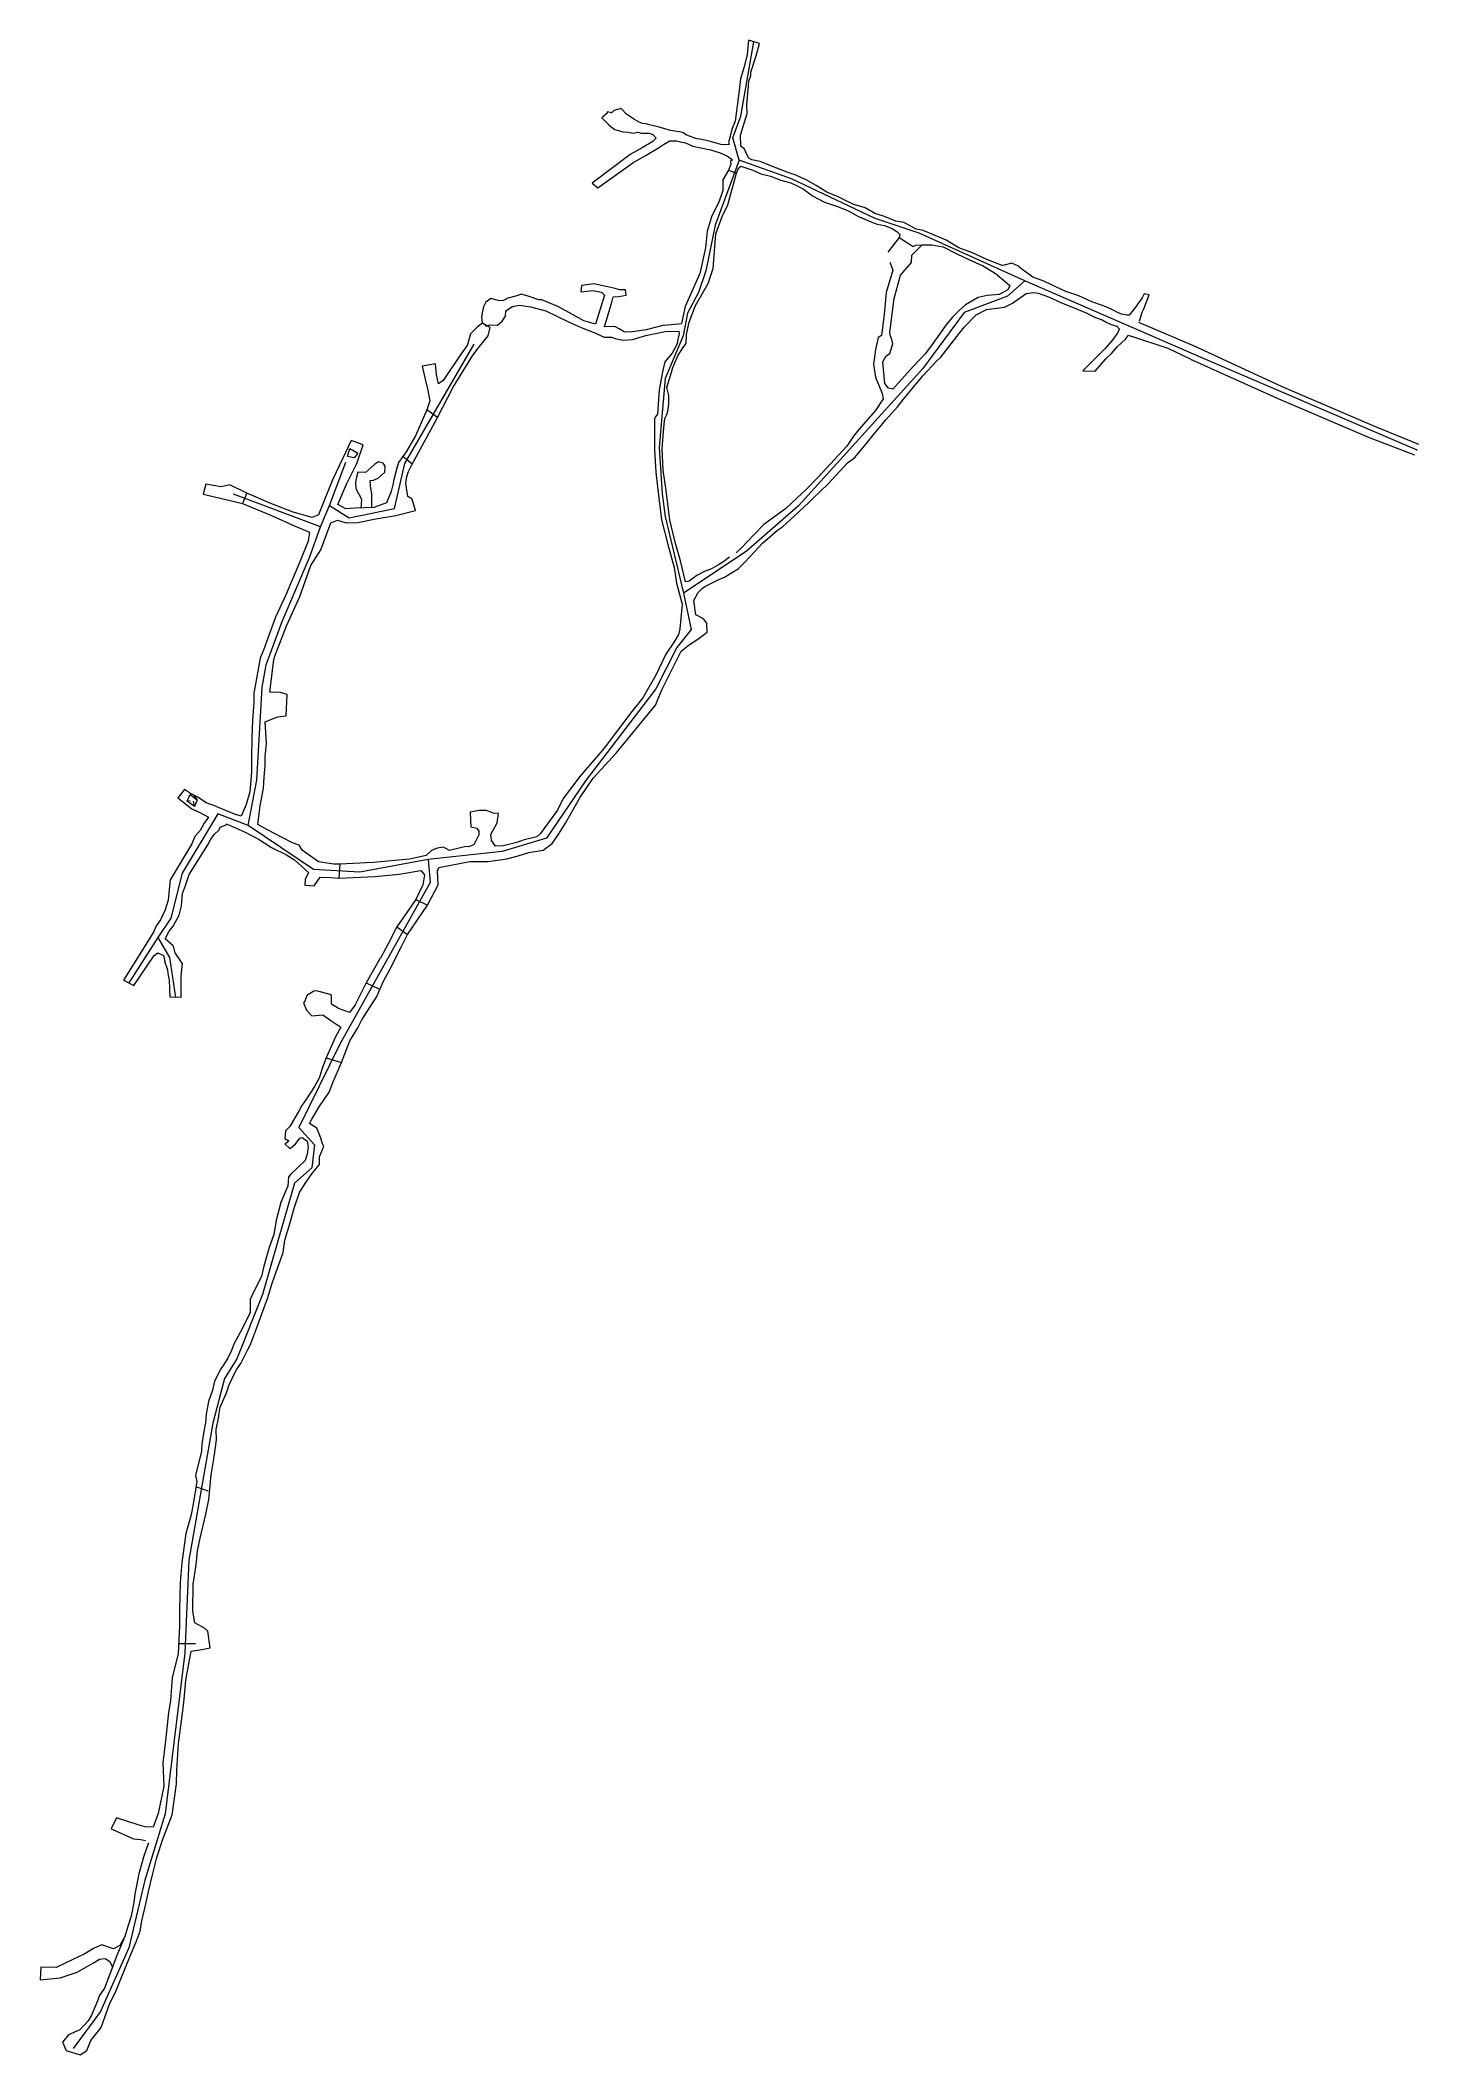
# Model space of a CAD drawing. Header units: millimetres. Extents: x 750402 to 750699, y 4169135 to 4169570.
import ezdxf

# ---------------------------------------------------------------- set-up
doc = ezdxf.new("R2010")
doc.units = ezdxf.units.MM
for name, color, linetype, lineweight in [('DESEN', 4, 'Continuous', 30), ('GEOFENCE', 3, 'Continuous', 0), ('INIT_COORD', 5, 'Continuous', 0)]:
    doc.layers.add(name, color=color, linetype=linetype, lineweight=lineweight)

msp = doc.modelspace()

# ---------------------------------------------------------------- linework, layer by layer
at = {"layer": 'DESEN', "lineweight": 0}
for p, q in [((750554.81, 4169569.73, 825.19), (750554.58, 4169566.68, 824.87)), ((750557.18, 4169569.01, 825.06), (750554.81, 4169569.73, 825.19)), ((750556.46, 4169566.4, 824.89), (750557.18, 4169569.01, 825.06)), ((750553.91, 4169564.03, 824.8), (750553.13, 4169561.44, 824.95)), ((750554.58, 4169566.68, 824.87), (750553.91, 4169564.03, 824.8)), ((750555.36, 4169562.87, 824.88), (750556.46, 4169566.4, 824.89)), ((750553.13, 4169561.44, 824.95), (750552.86, 4169558.86, 824.9)), ((750554.75, 4169559.04, 824.85), (750554.9, 4169560.88, 824.9)), ((750554.9, 4169560.88, 824.9), (750555.36, 4169562.12, 824.95)), ((750555.36, 4169562.12, 824.95), (750555.36, 4169562.87, 824.88)), ((750527.35, 4169555, 824.77), (750525.81, 4169554.57, 824.95)), ((750528.56, 4169553.8, 824.68), (750527.35, 4169555, 824.77)), ((750552.86, 4169558.86, 824.9), (750551.99, 4169552.27, 824.76)), ((750554.49, 4169555.81, 824.68), (750554.75, 4169559.04, 824.85)), ((750554.56, 4169553.91, 824.78), (750554.49, 4169555.81, 824.68)), ((750524.39, 4169554.04, 827.58), (750523.2, 4169553.02, 826.93)), ((750523.2, 4169553.02, 826.93), (750524.69, 4169551.46, 825.22)), ((750524.71, 4169554.23, 826.54), (750524.37, 4169554.28, 827.3)), ((750524.37, 4169554.28, 827.3), (750524.39, 4169554.04, 827.58)), ((750524.69, 4169551.46, 825.22), (750525.22, 4169551.08, 825.01)), ((750525.3, 4169554.08, 824.96), (750524.71, 4169554.23, 826.54)), ((750525.22, 4169551.08, 825.01), (750526.04, 4169550.47, 824.81)), ((750525.81, 4169554.57, 824.95), (750525.3, 4169554.08, 824.96)), ((750530.22, 4169552.67, 824.66), (750528.56, 4169553.8, 824.68)), ((750531.28, 4169552.04, 824.74), (750530.22, 4169552.67, 824.66)), ((750532.01, 4169551.74, 826.19), (750531.28, 4169552.04, 824.74)), ((750532.75, 4169551.7, 824.69), (750532.01, 4169551.74, 826.19)), ((750533.51, 4169551.5, 824.47), (750532.75, 4169551.7, 824.69)), ((750535.56, 4169550.95, 824.47), (750533.51, 4169551.5, 824.47)), ((750538.01, 4169550.27, 824.46), (750535.56, 4169550.95, 824.47)), ((750551.32, 4169550.69, 824.72), (750550.56, 4169547.71, 824.27)), ((750551.99, 4169552.27, 824.76), (750551.32, 4169550.69, 824.72)), ((750553.1, 4169549.29, 824.82), (750554.56, 4169553.91, 824.78)), ((750526.04, 4169550.47, 824.81), (750527.04, 4169550.17, 824.76)), ((750527.04, 4169550.17, 824.76), (750527.77, 4169549.95, 824.77)), ((750527.77, 4169549.95, 824.77), (750528.81, 4169549.89, 824.73)), ((750528.81, 4169549.89, 824.73), (750529.96, 4169549.68, 824.69)), ((750531.89, 4169546.54, 825.42), (750529.3, 4169545.1, 825.76)), ((750529.96, 4169549.68, 824.69), (750530.98, 4169549.9, 824.67)), ((750530.98, 4169549.9, 824.67), (750531.66, 4169549.71, 824.7)), ((750531.66, 4169549.71, 824.7), (750533.42, 4169549.72, 824.61)), ((750534.18, 4169547.88, 824.48), (750531.89, 4169546.54, 825.42)), ((750532.77, 4169544.96, 825.4), (750535.4, 4169546.55, 825.36)), ((750533.42, 4169549.72, 824.61), (750534.22, 4169549.4, 824.35)), ((750534.92, 4169548.62, 824.51), (750534.18, 4169547.88, 824.48)), ((750534.22, 4169549.4, 824.35), (750534.92, 4169548.62, 824.51)), ((750535.4, 4169546.55, 825.36), (750536.54, 4169547.27, 824.64)), ((750536.54, 4169547.27, 824.64), (750537.88, 4169548.01, 824.8)), ((750536.54, 4169547.27, 824.64), (750537.88, 4169548.01, 824.8)), ((750537.88, 4169548.01, 824.8), (750539.3, 4169548.01, 824.43)), ((750540.33, 4169549.87, 824.44), (750538.01, 4169550.27, 824.46)), ((750539.3, 4169548.01, 824.43), (750540.46, 4169547.77, 824.31)), ((750540.82, 4169549.77, 824.37), (750540.33, 4169549.87, 824.44)), ((750540.46, 4169547.77, 824.31), (750541, 4169547.66, 824.6)), ((750541.34, 4169549.32, 824.27), (750540.82, 4169549.77, 824.37)), ((750541, 4169547.66, 824.6), (750541.4, 4169547.5, 824.35)), ((750543.11, 4169548.67, 824.39), (750541.34, 4169549.32, 824.27)), ((750541.4, 4169547.5, 824.35), (750542.71, 4169546.94, 824.29)), ((750542.71, 4169546.94, 824.29), (750542.79, 4169546.92, 824.39)), ((750542.79, 4169546.92, 824.39), (750544.55, 4169546.53, 824.29)), ((750543.34, 4169548.52, 824.22), (750543.11, 4169548.67, 824.39)), ((750544.75, 4169548.31, 824.31), (750543.34, 4169548.52, 824.22)), ((750544.55, 4169546.53, 824.29), (750546.63, 4169546.09, 824.17)), ((750546.61, 4169547.86, 824.22), (750544.75, 4169548.31, 824.31)), ((750548.84, 4169547.26, 824.16), (750546.61, 4169547.86, 824.22)), ((750548.84, 4169547.26, 824.16), (750546.61, 4169547.86, 824.22)), ((750549.77, 4169547.16, 824.33), (750548.84, 4169547.26, 824.16)), ((750550.69, 4169547.23, 824.12), (750549.77, 4169547.16, 824.33)), ((750550.56, 4169547.71, 824.27), (750550.69, 4169547.23, 824.12)), ((750553.18, 4169546.9, 824.11), (750553.1, 4169549.29, 824.82)), ((750553.95, 4169546.22, 824.13), (750553.18, 4169546.9, 824.11)), ((750554.53, 4169544.96, 824.15), (750553.95, 4169546.22, 824.13)), ((750529.3, 4169545.1, 825.76), (750521.16, 4169538.91, 825.97)), ((750522.34, 4169537.88, 825.97), (750529.89, 4169543.32, 825.66)), ((750529.89, 4169543.32, 825.66), (750532.77, 4169544.96, 825.4)), ((750546.63, 4169546.09, 824.17), (750548.76, 4169545.42, 824.14)), ((750548.76, 4169545.42, 824.14), (750550.29, 4169544.71, 824.31)), ((750550.29, 4169544.71, 824.31), (750551.37, 4169543.91, 823.96)), ((750551.05, 4169543.01, 824.39), (750550.5, 4169541.71, 824.39)), ((750551.37, 4169543.91, 823.96), (750550.95, 4169543.61, 824.32)), ((750550.95, 4169543.61, 824.32), (750551.05, 4169543.01, 824.39)), ((750552.22, 4169541.03, 824.56), (750552.65, 4169542.12, 824.29)), ((750552.65, 4169542.12, 824.29), (750552.98, 4169542.31, 824.27)), ((750552.98, 4169542.31, 824.27), (750553.2, 4169542.55, 824.18)), ((750553.2, 4169542.55, 824.18), (750555.74, 4169541.69, 824.28)), ((750554.89, 4169544.31, 824.06), (750554.53, 4169544.96, 824.15)), ((750555.58, 4169543.94, 824.09), (750554.89, 4169544.31, 824.06)), ((750557.34, 4169543.58, 824.22), (750555.58, 4169543.94, 824.09)), ((750559.68, 4169542.61, 824.06), (750557.34, 4169543.58, 824.22)), ((750563.2, 4169541.24, 824.01), (750559.68, 4169542.61, 824.06)), ((750521.16, 4169538.91, 825.97), (750522.34, 4169537.88, 825.97)), ((750549.31, 4169539.64, 824.39), (750549.3, 4169537.35, 824.7)), ((750550.5, 4169541.71, 824.39), (750549.31, 4169539.64, 824.7)), ((750550.36, 4169534.21, 824.67), (750552.22, 4169541.03, 824.56)), ((750550.5, 4169541.71, 824.39), (750552.22, 4169541.03, 824.56)), ((750555.74, 4169541.69, 824.28), (750557.5, 4169540.9, 824.32)), ((750557.5, 4169540.9, 824.32), (750559.58, 4169540.43, 823.95)), ((750559.58, 4169540.43, 823.95), (750561.84, 4169539.58, 824.06)), ((750561.84, 4169539.58, 824.06), (750562.58, 4169539.3, 824.1)), ((750562.58, 4169539.3, 824.1), (750563.95, 4169538.99, 823.96)), ((750563.95, 4169540.99, 824.15), (750563.2, 4169541.24, 824.01)), ((750564.93, 4169540.7, 824.18), (750563.95, 4169540.99, 824.15)), ((750563.95, 4169538.99, 823.96), (750565.49, 4169538.27, 824.03)), ((750566.26, 4169540.04, 824.09), (750564.93, 4169540.7, 824.18)), ((750565.49, 4169538.27, 824.03), (750566.64, 4169537.66, 824.14)), ((750567.3, 4169539.62, 824.14), (750566.26, 4169540.04, 824.09)), ((750566.64, 4169537.66, 824.14), (750568.67, 4169536.16, 824.22)), ((750569.41, 4169538.42, 824.19), (750567.3, 4169539.62, 824.14)), ((750571.72, 4169536.96, 824.1), (750569.41, 4169538.42, 824.19)), ((750548.43, 4169534.79, 824.39), (750546.95, 4169531.84, 824.7)), ((750549.3, 4169537.35, 824.39), (750548.43, 4169534.79, 824.7)), ((750549.16, 4169531.73, 824.67), (750550.36, 4169534.21, 824.56)), ((750568.67, 4169536.16, 824.22), (750571.24, 4169534.83, 824.2)), ((750571.24, 4169534.83, 824.2), (750573.82, 4169533.92, 824.1)), ((750574.19, 4169535.95, 824.17), (750571.72, 4169536.96, 824.1)), ((750573.82, 4169533.92, 824.1), (750576.02, 4169533.09, 824.02)), ((750576.06, 4169535.04, 824.06), (750574.19, 4169535.95, 824.17)), ((750577.56, 4169534.31, 824.02), (750576.06, 4169535.04, 824.06)), ((750580.01, 4169533.58, 824.05), (750577.56, 4169534.31, 824.02)), ((750582.24, 4169532.25, 823.74), (750580.01, 4169533.58, 824.05)), ((750546.95, 4169531.84, 824.39), (750545.96, 4169528.51, 824.7)), ((750547.83, 4169527.99, 824.67), (750549.16, 4169531.73, 824.56)), ((750576.02, 4169533.09, 824.02), (750576.62, 4169532.81, 824.04)), ((750576.62, 4169532.81, 824.04), (750578.55, 4169531.68, 824.05)), ((750578.55, 4169531.68, 824.05), (750581.82, 4169530.36, 823.88)), ((750581.82, 4169530.36, 823.88), (750582.61, 4169530.08, 823.93)), ((750582.57, 4169532.21, 823.87), (750582.24, 4169532.25, 823.74)), ((750584.15, 4169531.71, 823.85), (750582.57, 4169532.21, 823.87)), ((750582.61, 4169530.08, 823.93), (750584.17, 4169529.79, 823.95)), ((750586.64, 4169530.68, 823.89), (750584.15, 4169531.71, 823.85)), ((750584.17, 4169529.79, 823.95), (750585.83, 4169529.12, 823.8)), ((750585.83, 4169529.12, 823.8), (750586.84, 4169528.48, 823.91)), ((750588.35, 4169530.4, 824.02), (750586.64, 4169530.68, 823.89)), ((750588.74, 4169530.18, 823.96), (750588.35, 4169530.4, 824.02)), ((750591, 4169528.96, 823.79), (750588.74, 4169530.18, 823.96)), ((750592.52, 4169528.69, 823.87), (750591, 4169528.96, 823.79)), ((750545.58, 4169524.97, 824.39), (750544.36, 4169519.44, 824.7)), ((750545.96, 4169528.51, 824.39), (750545.58, 4169524.97, 824.7)), ((750547.19, 4169520.51, 824.67), (750547.83, 4169527.99, 824.56)), ((750587.32, 4169527.17, 823.94), (750584.9, 4169523.98, 824.72)), ((750586.84, 4169528.48, 823.91), (750587.48, 4169527.84, 823.94)), ((750587.48, 4169527.84, 823.94), (750587.32, 4169527.17, 823.94)), ((750587.32, 4169527.17, 823.94), (750590.35, 4169525.23, 823.91)), ((750590.07, 4169523.38, 824.74), (750592.32, 4169525.63, 823.82)), ((750590.35, 4169525.23, 823.91), (750590.92, 4169525.52, 823.86)), ((750590.92, 4169525.52, 823.86), (750592.32, 4169525.63, 823.82)), ((750592.32, 4169525.63, 823.82), (750594.39, 4169525.59, 823.9)), ((750594.62, 4169527.82, 823.84), (750592.52, 4169528.69, 823.87)), ((750594.39, 4169525.59, 823.9), (750596.72, 4169525.19, 823.71)), ((750597.49, 4169526.57, 823.78), (750594.62, 4169527.82, 823.84)), ((750599.82, 4169523.55, 823.72), (750596.72, 4169525.19, 823.71)), ((750600.21, 4169524.96, 823.64), (750597.49, 4169526.57, 823.78)), ((750603.14, 4169523.89, 823.6), (750600.21, 4169524.96, 823.64)), ((750546.17, 4169517.22, 824.67), (750547.19, 4169520.51, 824.56)), ((750585.96, 4169520.16, 824.95), (750584.53, 4169515.28, 824.93)), ((750585.32, 4169521.87, 824.65), (750585.96, 4169520.16, 824.95)), ((750587.64, 4169519.08, 824.96), (750589.97, 4169521.76, 824.85)), ((750589.97, 4169521.76, 824.85), (750590.07, 4169523.38, 824.74)), ((750602.39, 4169522.34, 823.7), (750599.82, 4169523.55, 823.72)), ((750605.33, 4169521.09, 823.66), (750602.39, 4169522.34, 823.7)), ((750606.24, 4169522.46, 823.55), (750603.14, 4169523.89, 823.6)), ((750608.48, 4169519.15, 823.33), (750605.33, 4169521.09, 823.66)), ((750609.56, 4169521.17, 823.49), (750606.24, 4169522.46, 823.55)), ((750609.96, 4169521.18, 823.5), (750609.56, 4169521.17, 823.49)), ((750611.66, 4169521.65, 823.32), (750609.96, 4169521.18, 823.5)), ((750612.92, 4169521.09, 823.27), (750611.66, 4169521.65, 823.32)), ((750613.92, 4169520.21, 823.26), (750612.92, 4169521.09, 823.27)), ((750614.5, 4169519.87, 823.3), (750613.92, 4169520.21, 823.26)), ((750518.84, 4169516.81, 826.24), (750518.71, 4169515.43, 826.24)), ((750518.71, 4169515.43, 826.24), (750521.34, 4169515.77, 826.24)), ((750521.47, 4169517.19, 826.24), (750518.84, 4169516.81, 826.24)), ((750521.34, 4169515.77, 826.24), (750523.12, 4169515.41, 826.24)), ((750524.15, 4169516.64, 826.24), (750521.47, 4169517.19, 826.24)), ((750526.06, 4169516.14, 826.24), (750524.15, 4169516.64, 826.24)), ((750527.01, 4169515.88, 826.24), (750526.06, 4169516.14, 826.24)), ((750528.32, 4169515.88, 826.24), (750527.01, 4169515.88, 826.24)), ((750528.45, 4169514.75, 826.24), (750528.32, 4169515.88, 826.24)), ((750544.36, 4169519.44, 824.39), (750541.15, 4169512.3, 824.7)), ((750543.41, 4169512.51, 824.67), (750546.17, 4169517.22, 824.56)), ((750586.28, 4169514, 825.01), (750587.64, 4169519.08, 824.96)), ((750608.48, 4169519.15, 823.33), (750611.22, 4169516.85, 823.25)), ((750610.73, 4169515.9, 823.26), (750608.9, 4169514.89, 823.05)), ((750611.22, 4169516.85, 823.25), (750610.73, 4169515.9, 823.26)), ((750616.12, 4169518.65, 823.26), (750614.5, 4169519.87, 823.3)), ((750616.52, 4169518.48, 823.18), (750616.12, 4169518.65, 823.26)), ((750618.36, 4169517.81, 823.29), (750616.52, 4169518.48, 823.18)), ((750620.18, 4169516.96, 823.27), (750618.36, 4169517.81, 823.29)), ((750623.24, 4169515.55, 823.21), (750620.18, 4169516.96, 823.27)), ((750497.68, 4169512.19, 825.4), (750497.43, 4169510.93, 825.53)), ((750498.19, 4169513.24, 825.34), (750497.68, 4169512.19, 825.4)), ((750499.27, 4169513.99, 825.58), (750498.19, 4169513.24, 825.34)), ((750501.14, 4169513.51, 825.02), (750499.27, 4169513.99, 825.58)), ((750501.98, 4169513.61, 825.49), (750501.14, 4169513.51, 825.02)), ((750502.93, 4169514.11, 825.54), (750501.98, 4169513.61, 825.49)), ((750502.47, 4169510.24, 825.29), (750502.51, 4169511.39, 825.43)), ((750502.47, 4169510.24, 825.29), (750502.51, 4169511.39, 825.43)), ((750502.51, 4169511.39, 825.43), (750503.94, 4169512.3, 825.43)), ((750504.86, 4169514.58, 825.64), (750502.93, 4169514.11, 825.54)), ((750503.94, 4169512.3, 825.43), (750505.38, 4169512.59, 825.36)), ((750505.8, 4169514.98, 825.62), (750504.86, 4169514.58, 825.64)), ((750505.38, 4169512.59, 825.36), (750507.91, 4169512.24, 825.34)), ((750507.56, 4169514.42, 825.49), (750505.8, 4169514.98, 825.62)), ((750509.64, 4169513.73, 825.44), (750507.56, 4169514.42, 825.49)), ((750507.91, 4169512.24, 825.34), (750509.17, 4169511.83, 825.3)), ((750509.17, 4169511.83, 825.3), (750511.11, 4169511.32, 825.29)), ((750510.28, 4169513.72, 826.46), (750509.64, 4169513.73, 825.44)), ((750513.72, 4169512.31, 825.3), (750510.28, 4169513.72, 826.46)), ((750513.72, 4169512.31, 825.3), (750510.28, 4169513.72, 826.46)), ((750517.05, 4169510.46, 824.98), (750513.72, 4169512.31, 825.3)), ((750523.81, 4169514.7, 826.24), (750521.81, 4169508.48, 824.81)), ((750523.12, 4169515.41, 826.24), (750523.81, 4169514.7, 826.24)), ((750523.82, 4169507.93, 824.83), (750525.34, 4169513.21, 826.24)), ((750525.34, 4169513.21, 826.24), (750525.69, 4169514.37, 826.24)), ((750525.69, 4169514.37, 826.24), (750526.88, 4169514.47, 826.24)), ((750526.88, 4169514.47, 826.24), (750528.45, 4169514.75, 826.24)), ((750541.15, 4169512.3, 824.39), (750540.49, 4169508.91, 824.7)), ((750542.06, 4169508.88, 824.67), (750543.41, 4169512.51, 824.56)), ((750584.53, 4169515.28, 824.93), (750584.06, 4169510.56, 825.05)), ((750585.31, 4169506.69, 825.05), (750586.28, 4169514, 825.01)), ((750600.25, 4169511.42, 824.21), (750598.83, 4169510.01, 823.67)), ((750601.61, 4169512.62, 823.5), (750600.25, 4169511.42, 824.21)), ((750604.33, 4169514.23, 823.52), (750601.61, 4169512.62, 823.5)), ((750603.93, 4169510.5, 823.5), (750606.14, 4169511.64, 822.02)), ((750606.33, 4169514.63, 823.42), (750604.33, 4169514.23, 823.52)), ((750606.14, 4169511.64, 822.02), (750610.03, 4169512.15, 823.29)), ((750608.9, 4169514.89, 823.05), (750606.33, 4169514.63, 823.42)), ((750610.03, 4169512.15, 823.29), (750611.79, 4169513.01, 823.22)), ((750611.79, 4169513.01, 823.22), (750614.72, 4169515.08, 823.2)), ((750614.72, 4169515.08, 823.2), (750616.4, 4169515.32, 823.17)), ((750616.4, 4169515.32, 823.17), (750617.28, 4169515.17, 823.27)), ((750617.28, 4169515.17, 823.27), (750619.51, 4169514.38, 823.21)), ((750619.51, 4169514.38, 823.21), (750622.37, 4169513.07, 823.24)), ((750622.37, 4169513.07, 823.24), (750625.06, 4169512, 823.2)), ((750626.1, 4169514.58, 823.16), (750623.24, 4169515.55, 823.21)), ((750626.1, 4169514.58, 823.16), (750623.24, 4169515.55, 823.21)), ((750625.06, 4169512, 823.2), (750627.67, 4169510.91, 823.16)), ((750628.88, 4169513.3, 823.18), (750626.1, 4169514.58, 823.16)), ((750630.94, 4169512.59, 823.2), (750628.88, 4169513.3, 823.18)), ((750632.24, 4169512.09, 823.16), (750630.94, 4169512.59, 823.2)), ((750632.24, 4169512.09, 823.16), (750630.94, 4169512.59, 823.2)), ((750633.33, 4169511.58, 823.11), (750632.24, 4169512.09, 823.16)), ((750634.44, 4169511.01, 823.09), (750633.33, 4169511.58, 823.11)), ((750638.06, 4169511.83, 823.08), (750636.91, 4169510.4, 823.01)), ((750639.72, 4169514.16, 823.08), (750638.06, 4169511.83, 823.08)), ((750639.71, 4169511.06, 823), (750640.08, 4169511.78, 822.94)), ((750640.15, 4169515.02, 823.31), (750639.72, 4169514.16, 823.08)), ((750640.08, 4169511.78, 822.94), (750641.27, 4169514.79, 823.04)), ((750641.27, 4169514.79, 823.04), (750640.15, 4169515.02, 823.31)), ((750495.57, 4169507.06, 828.33), (750494.86, 4169506.36, 828.33)), ((750496.31, 4169507.8, 828.06), (750495.57, 4169507.06, 828.33)), ((750497.49, 4169508.73, 827.97), (750496.31, 4169507.8, 828.06)), ((750497.43, 4169510.93, 825.53), (750497.27, 4169509.95, 825.67)), ((750497.27, 4169509.95, 825.67), (750497.39, 4169508.85, 825.28)), ((750497.39, 4169508.85, 825.28), (750498.25, 4169508.08, 825.29)), ((750499.11, 4169507.73, 828.27), (750497.49, 4169508.73, 827.97)), ((750498.25, 4169508.08, 825.29), (750499.04, 4169508.32, 825.68)), ((750498.68, 4169505.97, 828.35), (750499.11, 4169507.73, 828.27)), ((750499.04, 4169508.32, 825.68), (750500.71, 4169508.27, 825.45)), ((750500.71, 4169508.27, 825.45), (750501.71, 4169509.16, 825.51)), ((750500.71, 4169508.27, 825.45), (750501.71, 4169509.16, 825.51)), ((750501.71, 4169509.16, 825.51), (750502.47, 4169510.24, 825.29)), ((750511.11, 4169511.32, 825.29), (750513.51, 4169510.23, 825.16)), ((750511.11, 4169511.32, 825.29), (750513.51, 4169510.23, 825.16)), ((750513.51, 4169510.23, 825.16), (750516.17, 4169508.92, 825.06)), ((750516.17, 4169508.92, 825.06), (750518.74, 4169507.74, 824.94)), ((750519.32, 4169509.23, 824.9), (750517.05, 4169510.46, 824.98)), ((750518.74, 4169507.74, 824.94), (750521.68, 4169506.63, 824.78)), ((750521.81, 4169508.48, 824.81), (750519.32, 4169509.23, 824.9)), ((750521.81, 4169508.48, 824.81), (750519.32, 4169509.23, 824.9)), ((750525.98, 4169507.95, 824.71), (750523.82, 4169507.93, 824.83)), ((750526.93, 4169507.5, 824.66), (750525.98, 4169507.95, 824.71)), ((750528.02, 4169506.86, 824.66), (750526.93, 4169507.5, 824.66)), ((750532.74, 4169507.27, 824.55), (750529.34, 4169506.76, 824.56)), ((750536.66, 4169508.27, 824.67), (750532.74, 4169507.27, 824.55)), ((750536.66, 4169508.27, 824.67), (750540.38, 4169508.64, 824.65)), ((750536.66, 4169508.27, 824.67), (750540.38, 4169508.64, 824.65)), ((750540.49, 4169508.91, 824.7), (750540.38, 4169508.64, 824.65)), ((750541.46, 4169506.23, 824.77), (750542.06, 4169508.88, 824.67)), ((750584.06, 4169510.56, 825.05), (750583.53, 4169506.02, 824.96)), ((750584.06, 4169510.56, 825.05), (750583.53, 4169506.02, 824.96)), ((750597.6, 4169508.57, 823.74), (750594.1, 4169503.57, 823.53)), ((750598.83, 4169510.01, 823.67), (750597.6, 4169508.57, 823.74)), ((750600.27, 4169506.46, 823.77), (750601.4, 4169507.88, 823.6)), ((750601.4, 4169507.88, 823.6), (750603.93, 4169510.5, 823.5)), ((750627.67, 4169510.91, 823.16), (750629.68, 4169509.9, 823.18)), ((750629.68, 4169509.9, 823.18), (750631.12, 4169509.39, 823.13)), ((750631.12, 4169509.39, 823.13), (750631.99, 4169508.91, 823.25)), ((750631.99, 4169508.91, 823.25), (750633.02, 4169508.38, 823.24)), ((750633.02, 4169508.38, 823.24), (750634.28, 4169508.02, 823.13)), ((750634.28, 4169508.02, 823.13), (750634.87, 4169507.39, 822.98)), ((750634.87, 4169507.39, 822.98), (750634.33, 4169506.46, 823.05)), ((750635.28, 4169510.62, 823.02), (750634.44, 4169511.01, 823.09)), ((750636.44, 4169510.44, 822.99), (750635.28, 4169510.62, 823.02)), ((750636.91, 4169510.4, 823.01), (750636.44, 4169510.44, 822.99)), ((750651.17, 4169503.64, 822.85), (750639.04, 4169508.86, 823.25)), ((750639.17, 4169509.09, 822.92), (750639.71, 4169511.06, 823)), ((750494.23, 4169504.04, 828.37), (750492.34, 4169501.36, 829.16)), ((750494.86, 4169506.36, 828.33), (750494.23, 4169504.04, 828.37)), ((750495.29, 4169501.66, 828.85), (750496.55, 4169503.31, 828.48)), ((750496.55, 4169503.31, 828.48), (750498.68, 4169505.97, 828.35)), ((750521.68, 4169506.63, 824.78), (750523.75, 4169505.68, 824.74)), ((750523.75, 4169505.68, 824.74), (750525.28, 4169505.66, 824.92)), ((750525.28, 4169505.66, 824.92), (750526.1, 4169505.38, 824.8)), ((750526.1, 4169505.38, 824.8), (750527.69, 4169505.03, 824.73)), ((750527.69, 4169505.03, 824.73), (750529.8, 4169505.14, 824.76)), ((750529.34, 4169506.76, 824.56), (750528.02, 4169506.86, 824.66)), ((750529.8, 4169505.14, 824.76), (750532.7, 4169506.02, 824.62)), ((750532.7, 4169506.02, 824.62), (750536.86, 4169506.9, 824.79)), ((750532.7, 4169506.02, 824.62), (750536.86, 4169506.9, 824.79)), ((750536.86, 4169506.9, 824.79), (750539.79, 4169506.96, 824.65)), ((750539.44, 4169504.22, 824.76), (750538.38, 4169502.2, 825.14)), ((750539.51, 4169504.86, 824.86), (750539.44, 4169504.22, 824.76)), ((750539.91, 4169506.42, 824.8), (750539.51, 4169504.86, 824.86)), ((750539.91, 4169506.42, 824.8), (750539.51, 4169504.86, 824.86)), ((750539.61, 4169501.68, 825.05), (750540.68, 4169503.38, 825.09)), ((750539.61, 4169501.68, 825.05), (750540.68, 4169503.38, 825.09)), ((750539.79, 4169506.96, 824.65), (750539.91, 4169506.42, 824.8)), ((750540.68, 4169503.38, 825.09), (750541.43, 4169504.33, 824.78)), ((750541.43, 4169504.33, 824.78), (750541.46, 4169506.23, 824.77)), ((750582.23, 4169503.01, 824.53), (750581.78, 4169499.86, 825.13)), ((750582.81, 4169505.62, 824.96), (750582.23, 4169503.01, 824.53)), ((750583.53, 4169506.02, 824.96), (750582.81, 4169505.62, 824.96)), ((750585.29, 4169502.12, 825.05), (750585.97, 4169504.26, 825.05)), ((750585.38, 4169506.12, 825.05), (750585.31, 4169506.69, 825.05)), ((750585.77, 4169505.2, 825.05), (750585.38, 4169506.12, 825.05)), ((750585.97, 4169504.26, 825.05), (750585.77, 4169505.2, 825.05)), ((750594.1, 4169503.57, 823.53), (750592.92, 4169502.06, 823.89)), ((750596.34, 4169501.36, 823.75), (750600.27, 4169506.46, 823.77)), ((750631.68, 4169503.18, 823.09), (750630.67, 4169502.18, 823.22)), ((750633.2, 4169504.86, 823.13), (750631.68, 4169503.18, 823.09)), ((750633.09, 4169502.18, 823.12), (750634.42, 4169503.63, 823.03)), ((750634.33, 4169506.46, 823.05), (750633.2, 4169504.86, 823.13)), ((750634.42, 4169503.63, 823.03), (750636.11, 4169505.21, 823.13)), ((750636.11, 4169505.21, 823.13), (750636.76, 4169506.12, 823.07)), ((750636.76, 4169506.12, 823.07), (750637.51, 4169505.79, 823.65)), ((750645.31, 4169503.24, 823.65), (750637.51, 4169505.79, 823.65)), ((750650.18, 4169500.92, 822.85), (750645.31, 4169503.24, 823.65)), ((750669.77, 4169495, 822.74), (750651.17, 4169503.64, 822.85)), ((750487.32, 4169499.95, 831.03), (750484.49, 4169499.43, 831.07)), ((750484.49, 4169499.43, 831.07), (750485.1, 4169496.64, 830.96)), ((750487.58, 4169497.6, 830.92), (750487.32, 4169499.95, 831.03)), ((750492.34, 4169501.36, 829.16), (750488.98, 4169496.35, 830.33)), ((750491.17, 4169494.92, 830.36), (750495.29, 4169501.66, 828.85)), ((750536.8, 4169500.38, 825.25), (750536.32, 4169498.17, 824.99)), ((750538.38, 4169502.2, 825.14), (750536.8, 4169500.38, 825.25)), ((750538.08, 4169497.65, 825.09), (750538.49, 4169499.16, 824.99)), ((750538.49, 4169499.16, 824.99), (750539.61, 4169501.68, 825.05)), ((750581.78, 4169499.86, 825.13), (750582.21, 4169497.04, 824.85)), ((750583.78, 4169500.36, 824.72), (750584.5, 4169501.67, 824.63)), ((750584.22, 4169495.68, 825.08), (750583.78, 4169500.36, 825.05)), ((750584.5, 4169501.67, 824.63), (750585.29, 4169502.12, 825.05)), ((750584.5, 4169501.67, 824.63), (750585.29, 4169502.12, 825.05)), ((750590.37, 4169499.34, 823.94), (750585.97, 4169494.43, 824.22)), ((750592.92, 4169502.06, 823.89), (750590.37, 4169499.34, 823.94)), ((750592.4, 4169497.34, 823.8), (750595.4, 4169500.5, 823.75)), ((750595.4, 4169500.5, 823.75), (750596.34, 4169501.36, 823.75)), ((750630.67, 4169502.18, 823.22), (750626.95, 4169498.43, 823.51)), ((750626.95, 4169498.43, 823.51), (750629.58, 4169498.36, 823.58)), ((750629.58, 4169498.36, 823.58), (750631.9, 4169500.99, 823.14)), ((750631.9, 4169500.99, 823.14), (750633.09, 4169502.18, 823.12)), ((750650.18, 4169500.92, 822.85), (750668.81, 4169492.54, 822.62)), ((750485.1, 4169496.64, 830.96), (750485.6, 4169494.5, 830.99)), ((750485.6, 4169494.5, 830.99), (750486.12, 4169491.91, 831.08)), ((750487.99, 4169495.59, 830.76), (750487.58, 4169497.6, 830.92)), ((750487.81, 4169488.31, 831.47), (750491.17, 4169494.92, 830.36)), ((750488.98, 4169496.35, 830.33), (750487.99, 4169495.59, 830.76)), ((750535.54, 4169494.32, 825.37), (750535.24, 4169489.04, 825.64)), ((750536.32, 4169498.17, 824.99), (750535.54, 4169494.32, 825.37)), ((750537.24, 4169494.81, 825.22), (750538.08, 4169497.65, 825.09)), ((750537.68, 4169493.08, 825.34), (750537.24, 4169494.81, 825.22)), ((750582.2, 4169497.03, 825), (750583.67, 4169493.53, 824.38)), ((750585.05, 4169494.69, 824.42), (750584.22, 4169495.68, 825.08)), ((750585.97, 4169494.43, 824.22), (750585.05, 4169494.69, 824.42)), ((750588.24, 4169492.33, 824.18), (750592.4, 4169497.34, 823.8)), ((750689.88, 4169486.37, 822.3), (750669.77, 4169495, 822.74)), ((750485.48, 4169490.03, 831.3), (750483.02, 4169484.39, 831.73)), ((750486.12, 4169491.91, 831.08), (750485.48, 4169490.03, 831.3)), ((750487.81, 4169488.31, 831.47), (750485.48, 4169490.03, 831.3)), ((750537.24, 4169488.99, 825.83), (750537.46, 4169489.7, 825.59)), ((750537.46, 4169489.7, 825.59), (750537.65, 4169491.21, 825.56)), ((750537.65, 4169491.21, 825.56), (750537.68, 4169493.08, 825.34)), ((750582.2, 4169489.82, 824.32), (750578.66, 4169485.75, 824.53)), ((750583.88, 4169492.37, 824.34), (750582.2, 4169489.82, 824.32)), ((750583.67, 4169493.53, 824.38), (750583.88, 4169492.37, 824.34)), ((750584.46, 4169487.81, 824.4), (750587.04, 4169490.7, 824.43)), ((750587.04, 4169490.7, 824.43), (750588.24, 4169492.33, 824.18)), ((750668.81, 4169492.54, 822.62), (750688.7, 4169484.01, 822.28)), ((750485.37, 4169483.96, 831.66), (750487.81, 4169488.31, 831.47)), ((750534.58, 4169488.03, 825.81), (750534.54, 4169485.72, 825.75)), ((750534.58, 4169488.03, 825.81), (750534.54, 4169485.72, 825.75)), ((750534.54, 4169485.72, 825.75), (750534.56, 4169481.4, 825.91)), ((750534.69, 4169488.38, 825.82), (750534.58, 4169488.03, 825.81)), ((750535.24, 4169489.04, 825.64), (750534.69, 4169488.38, 825.82)), ((750536.25, 4169481.56, 825.91), (750536.55, 4169486.21, 825.84)), ((750536.55, 4169486.21, 825.84), (750536.77, 4169488.16, 825.61)), ((750536.77, 4169488.16, 825.61), (750537.24, 4169488.99, 825.83)), ((750578.66, 4169485.75, 824.53), (750577.45, 4169484.29, 824.67)), ((750581.65, 4169484.43, 824.6), (750584.46, 4169487.81, 824.4)), ((750581.65, 4169484.43, 824.6), (750584.46, 4169487.81, 824.4)), ((750699.36, 4169482.49, 822.16), (750689.88, 4169486.37, 822.3)), ((750469.15, 4169483.37, 831.9), (750467.39, 4169479.57, 831.8)), ((750468.35, 4169479.94, 834.32), (750468.89, 4169481.63, 834.34)), ((750468.89, 4169481.63, 834.34), (750470.58, 4169480.63, 834.48)), ((750471.71, 4169482.47, 831.9), (750469.15, 4169483.37, 831.9)), ((750470.37, 4169478.44, 831.8), (750471.71, 4169482.47, 831.9)), ((750483.02, 4169484.39, 831.73), (750480.99, 4169480.93, 831.92)), ((750482.33, 4169478.27, 832.36), (750485.37, 4169483.96, 831.66)), ((750534.56, 4169481.4, 825.91), (750534.86, 4169476.51, 825.89)), ((750536.47, 4169476.98, 825.81), (750536.25, 4169481.56, 825.91)), ((750576.03, 4169482.18, 824.68), (750569.86, 4169475.48, 824.95)), ((750577.45, 4169484.29, 824.67), (750576.03, 4169482.18, 824.68)), ((750577.72, 4169479.65, 824.86), (750579.96, 4169482.31, 824.75)), ((750579.96, 4169482.31, 824.75), (750581.65, 4169484.43, 824.6)), ((750688.7, 4169484.01, 822.28), (750698.43, 4169480.26, 822.25)), ((750467.39, 4169479.57, 831.8), (750465.17, 4169475.06, 831.8)), ((750468.15, 4169473.93, 831.8), (750470.37, 4169478.44, 831.8)), ((750469.8, 4169479.67, 834.45), (750468.35, 4169479.94, 834.32)), ((750470.58, 4169480.63, 834.48), (750469.8, 4169479.67, 834.45)), ((750474.18, 4169478.23, 838.82), (750472.26, 4169476.5, 838.87)), ((750475.02, 4169478.79, 838.42), (750474.18, 4169478.23, 838.82)), ((750476.04, 4169478.47, 837.94), (750475.02, 4169478.79, 838.42)), ((750476.46, 4169477.82, 838.23), (750476.04, 4169478.47, 837.94)), ((750476.41, 4169476.55, 838.18), (750476.46, 4169477.82, 838.23)), ((750478.97, 4169477.44, 832.27), (750478.35, 4169474.96, 832.27)), ((750479.34, 4169478.6, 832.29), (750478.97, 4169477.44, 832.27)), ((750480.29, 4169479.92, 832.33), (750479.34, 4169478.6, 832.29)), ((750480.99, 4169480.93, 831.92), (750480.29, 4169479.92, 832.33)), ((750482.33, 4169478.27, 832.36), (750480.29, 4169479.92, 832.33)), ((750481.1, 4169475.3, 832.4), (750481.49, 4169476.69, 832.43)), ((750481.49, 4169476.69, 832.43), (750482.33, 4169478.27, 832.36)), ((750537, 4169473.12, 826.14), (750536.47, 4169476.98, 825.81)), ((750571.99, 4169474.03, 825.04), (750576.21, 4169478.54, 824.98)), ((750576.21, 4169478.54, 824.98), (750577.72, 4169479.65, 824.86)), ((750437.85, 4169473.96, 831.54), (750437.27, 4169471.78, 831.54)), ((750441.09, 4169473.41, 831.47), (750437.85, 4169473.96, 831.54)), ((750443, 4169473.81, 831.43), (750441.09, 4169473.41, 831.47)), ((750446.65, 4169471.99, 831.5), (750443, 4169473.81, 831.43)), ((750465.17, 4169475.06, 831.8), (750463.18, 4169470.05, 831.79)), ((750466.27, 4169469.57, 831.84), (750468.15, 4169473.93, 831.8)), ((750470.31, 4169475.44, 838.55), (750470.08, 4169474.42, 838.13)), ((750470.08, 4169474.42, 838.13), (750470.14, 4169473.01, 836.85)), ((750470.14, 4169473.01, 836.85), (750471.41, 4169470.7, 835.24)), ((750470.6, 4169476.55, 839.59), (750470.31, 4169475.44, 838.55)), ((750472.26, 4169476.5, 838.87), (750470.6, 4169476.55, 839.59)), ((750473.24, 4169474.72, 836.91), (750473.99, 4169474.8, 836.95)), ((750473.31, 4169473.59, 837.03), (750473.24, 4169474.72, 836.91)), ((750473.64, 4169471.82, 835.55), (750473.31, 4169473.59, 837.03)), ((750473.99, 4169474.8, 836.95), (750474.99, 4169475.27, 837.22)), ((750474.99, 4169475.27, 837.22), (750476.41, 4169476.55, 838.18)), ((750477.81, 4169472.37, 832.27), (750476.81, 4169469.91, 832.27)), ((750478.17, 4169473.79, 832.2), (750477.81, 4169472.37, 832.27)), ((750478.35, 4169474.96, 832.27), (750478.17, 4169473.79, 832.2)), ((750480.98, 4169474.08, 832.24), (750481.1, 4169475.3, 832.4)), ((750481.38, 4169471.29, 832.23), (750480.98, 4169474.08, 832.24)), ((750534.86, 4169476.51, 825.89), (750535.21, 4169473.4, 826.08)), ((750535.21, 4169473.4, 826.08), (750536.1, 4169466.25, 826.43)), ((750537.88, 4169466.28, 826.28), (750537, 4169473.12, 826.14)), ((750567.11, 4169472.69, 825.41), (750565.3, 4169471.04, 825.41)), ((750569.86, 4169475.48, 824.95), (750567.11, 4169472.69, 825.41)), ((750568.69, 4169470.89, 825.47), (750571.99, 4169474.03, 825.04)), ((750437.27, 4169471.78, 831.54), (750444.28, 4169470.17, 831.4)), ((750444.28, 4169470.17, 831.4), (750445.72, 4169469.76, 831.5)), ((750446.65, 4169471.99, 831.5), (750445.72, 4169469.76, 831.5)), ((750445.72, 4169469.76, 831.5), (750451.99, 4169467.21, 831.55)), ((750451.86, 4169469.76, 831.54), (750446.65, 4169471.99, 831.5)), ((750456.68, 4169467.93, 831.58), (750451.86, 4169469.76, 831.54)), ((750460.73, 4169466.79, 831.78), (750456.68, 4169467.93, 831.58)), ((750463.18, 4169470.05, 831.79), (750462.13, 4169467.35, 831.78)), ((750468.04, 4169468.65, 831.84), (750466.27, 4169469.57, 831.84)), ((750470.01, 4169468.8, 832.77), (750468.04, 4169468.65, 831.84)), ((750474.05, 4169468.89, 832.13), (750470.01, 4169468.8, 832.77)), ((750471.29, 4169469.58, 833.7), (750471.21, 4169468.82, 832.58)), ((750471.41, 4169470.7, 835.24), (750471.29, 4169469.58, 833.7)), ((750473.6, 4169469.58, 833.45), (750473.64, 4169471.82, 835.55)), ((750473.61, 4169468.88, 832.2), (750473.6, 4169469.58, 833.45)), ((750476.81, 4169469.91, 832.27), (750474.05, 4169468.89, 832.13)), ((750478.82, 4169467.17, 832.16), (750483.03, 4169468.29, 832.56)), ((750482.32, 4169470.71, 832.46), (750481.38, 4169471.29, 832.23)), ((750483.03, 4169468.29, 832.56), (750482.32, 4169470.71, 832.46)), ((750562.83, 4169468.66, 825.55), (750558.16, 4169465.28, 826.04)), ((750565.3, 4169471.04, 825.41), (750562.83, 4169468.66, 825.55)), ((750564.7, 4169467.08, 825.62), (750567.83, 4169470, 825.41)), ((750567.83, 4169470, 825.41), (750568.69, 4169470.89, 825.47)), ((750451.99, 4169467.21, 831.55), (750457.09, 4169464.91, 831.6)), ((750457.09, 4169464.91, 831.6), (750460.19, 4169463.61, 831.71)), ((750460.19, 4169463.61, 831.71), (750459.85, 4169461.67, 831.76)), ((750462.13, 4169467.35, 831.78), (750460.73, 4169466.79, 831.78)), ((750462.6, 4169459.78, 831.81), (750464.8, 4169465.59, 831.82)), ((750464.8, 4169465.59, 831.82), (750466.24, 4169466.18, 831.8)), ((750466.24, 4169466.18, 831.8), (750468.09, 4169465.59, 832.06)), ((750468.09, 4169465.59, 832.06), (750470.56, 4169465.72, 832.16)), ((750470.56, 4169465.72, 832.16), (750474.5, 4169466.49, 832.33)), ((750474.5, 4169466.49, 832.33), (750478.82, 4169467.17, 832.16)), ((750536.1, 4169466.25, 826.43), (750537.46, 4169460.92, 826.41)), ((750539.04, 4169461.42, 826.48), (750537.88, 4169466.28, 826.28)), ((750558.16, 4169465.28, 826.04), (750556.03, 4169463.1, 826.72)), ((750557.83, 4169461.25, 826.19), (750561.06, 4169464.01, 825.77)), ((750561.06, 4169464.01, 825.77), (750562.16, 4169464.73, 825.71)), ((750562.16, 4169464.73, 825.71), (750564.7, 4169467.08, 825.62)), ((750459.85, 4169461.67, 831.76), (750458.21, 4169457.57, 831.98)), ((750460.48, 4169456.43, 831.95), (750462.6, 4169459.78, 831.81)), ((750537.46, 4169460.92, 826.41), (750538.79, 4169455.97, 826.56)), ((750540.15, 4169457.43, 826.64), (750539.04, 4169461.42, 826.48)), ((750553.25, 4169460.17, 826.32), (750552.19, 4169459.13, 826.49)), ((750556.03, 4169463.1, 826.72), (750553.25, 4169460.17, 826.32)), ((750555.17, 4169458.38, 826.23), (750557.83, 4169461.25, 826.19)), ((750458.21, 4169457.57, 831.98), (750455.17, 4169450.24, 831.61)), ((750458.09, 4169449.73, 831.63), (750460.48, 4169456.43, 831.95)), ((750538.79, 4169455.97, 826.56), (750539.3, 4169452.63, 826.7)), ((750541.28, 4169452.86, 826.9), (750540.15, 4169457.43, 826.64)), ((750545.47, 4169455.17, 827), (750543.7, 4169454.28, 827.09)), ((750546.83, 4169455.66, 826.65), (750545.47, 4169455.17, 827)), ((750548.39, 4169456.52, 826.73), (750546.83, 4169455.66, 826.65)), ((750549.52, 4169457.3, 826.65), (750548.39, 4169456.52, 826.73)), ((750550.76, 4169458.22, 826.4), (750549.52, 4169457.3, 826.65)), ((750549.63, 4169453.86, 826.86), (750551.4, 4169455, 826.88)), ((750551.4, 4169455, 826.88), (750552.64, 4169455.7, 826.53)), ((750552.64, 4169455.7, 826.53), (750554.07, 4169457.1, 826.43)), ((750554.07, 4169457.1, 826.43), (750555.17, 4169458.38, 826.23)), ((750539.3, 4169452.63, 826.7), (750540.5, 4169448.04, 826.86)), ((750542.05, 4169453.01, 827.18), (750541.28, 4169452.86, 826.9)), ((750543.7, 4169454.28, 827.09), (750542.05, 4169453.01, 827.18)), ((750543.06, 4169448.85, 826.93), (750544.02, 4169450.58, 826.97)), ((750544.02, 4169450.58, 826.97), (750544.89, 4169451.51, 827.17)), ((750544.89, 4169451.51, 827.17), (750545.45, 4169451.91, 826.96)), ((750545.45, 4169451.91, 826.96), (750546.56, 4169452.47, 827.03)), ((750546.56, 4169452.47, 827.03), (750548.27, 4169453.33, 827.01)), ((750548.27, 4169453.33, 827.01), (750549.63, 4169453.86, 826.86)), ((750455.17, 4169450.24, 831.61), (750452.84, 4169445.27, 831.47)), ((750455.26, 4169443.51, 831.41), (750458.09, 4169449.73, 831.63)), ((750540.5, 4169448.04, 826.86), (750540, 4169442.71, 827.47)), ((750543.5, 4169445.76, 827.06), (750543.06, 4169448.85, 826.93)), ((750452.84, 4169445.27, 831.47), (750450.22, 4169438.16, 831.22)), ((750452.76, 4169437.03, 831.27), (750455.26, 4169443.51, 831.41)), ((750540, 4169442.71, 827.47), (750539.75, 4169441.53, 827.22)), ((750545.11, 4169444.88, 826.33), (750543.5, 4169445.76, 827.06)), ((750543.89, 4169440.52, 827.35), (750545.89, 4169442.04, 826.32)), ((750545.83, 4169443.99, 826.28), (750545.11, 4169444.88, 826.33)), ((750545.89, 4169442.04, 826.32), (750545.83, 4169443.99, 826.28)), ((750450.22, 4169438.16, 831.22), (750449.56, 4169436.42, 830.9)), ((750536.22, 4169429.73, 827.34), (750540.31, 4169437.91, 827.65)), ((750538.81, 4169439.95, 827.54), (750537.04, 4169437.28, 827.55)), ((750539.75, 4169441.53, 827.22), (750538.81, 4169439.95, 827.54)), ((750540.31, 4169437.91, 827.65), (750542.09, 4169439.37, 827.69)), ((750542.09, 4169439.37, 827.69), (750543.89, 4169440.52, 827.35)), ((750449.56, 4169436.42, 830.9), (750448.16, 4169428.89, 831.24)), ((750451.65, 4169429.05, 831.09), (750452.51, 4169436.16, 830.94)), ((750452.51, 4169436.16, 830.94), (750452.76, 4169437.03, 831.27)), ((750537.04, 4169437.28, 827.55), (750534.86, 4169432.78, 827.51)), ((750448.16, 4169428.89, 831.24), (750448.2, 4169426.79, 830.83)), ((750453.93, 4169428.98, 830.88), (750451.65, 4169429.05, 831.09)), ((750455.34, 4169428.58, 831.06), (750453.93, 4169428.98, 830.88)), ((750534.86, 4169432.78, 827.51), (750532.06, 4169427.87, 827.61)), ((750534.77, 4169426.27, 827.4), (750536.22, 4169429.73, 827.34)), ((750448.2, 4169426.79, 830.83), (750447.9, 4169423.01, 830.83)), ((750455.17, 4169424, 830.89), (750455.34, 4169428.58, 831.06)), ((750529.66, 4169424.88, 827.69), (750523.68, 4169416.96, 827.9)), ((750526.27, 4169415.89, 827.78), (750534.77, 4169426.27, 827.4)), ((750532.06, 4169427.87, 827.61), (750529.66, 4169424.88, 827.69)), ((750447.9, 4169423.01, 830.83), (750447.77, 4169419.17, 830.55)), ((750450.64, 4169422.66, 830.88), (750453.27, 4169423.74, 830.83)), ((750450.88, 4169418.03, 830.65), (750450.64, 4169422.66, 830.88)), ((750453.27, 4169423.74, 830.83), (750455.17, 4169424, 830.89)), ((750447.77, 4169419.17, 830.55), (750447.69, 4169415.16, 830.48)), ((750450.62, 4169415.21, 830.46), (750450.88, 4169418.03, 830.65)), ((750523.68, 4169416.96, 827.9), (750518.49, 4169410.91, 828.09)), ((750521.37, 4169410.5, 828.09), (750526.27, 4169415.89, 827.78)), ((750447.64, 4169411.81, 830.22), (750447.32, 4169407.56, 830.14)), ((750447.69, 4169415.16, 830.48), (750447.64, 4169411.81, 830.22)), ((750450.42, 4169410.75, 830.22), (750450.62, 4169413.24, 830.42)), ((750450.62, 4169413.24, 830.42), (750450.62, 4169415.21, 830.46)), ((750433.2, 4169408.11, 830.37), (750431.81, 4169406.26, 830.37)), ((750434.52, 4169407.21, 830.37), (750433.2, 4169408.11, 830.37)), ((750436.11, 4169406.41, 830.08), (750434.52, 4169407.21, 830.37)), ((750447.32, 4169407.56, 830.14), (750446.53, 4169404.85, 829.85)), ((750449.53, 4169404.53, 830.08), (750450.27, 4169408.38, 830.27)), ((750450.27, 4169408.38, 830.27), (750450.42, 4169410.75, 830.22)), ((750518.49, 4169410.91, 828.09), (750514.84, 4169406.1, 828.6)), ((750518.45, 4169406.27, 828.46), (750521.37, 4169410.5, 828.09)), ((750431.81, 4169406.26, 830.37), (750434.8, 4169403.89, 830.18)), ((750433.82, 4169405.53, 832.66), (750434.45, 4169406.98, 832.54)), ((750433.82, 4169405.53, 832.66), (750434.46, 4169405.67, 835.56)), ((750435.38, 4169404.44, 832.48), (750433.82, 4169405.53, 832.66)), ((750434.45, 4169406.98, 832.54), (750435.98, 4169405.83, 832.54)), ((750434.45, 4169406.98, 832.54), (750434.55, 4169406.84, 835.57)), ((750434.8, 4169403.89, 830.18), (750436.4, 4169403.18, 830)), ((750435.38, 4169404.44, 832.48), (750435.13, 4169405.53, 835.46)), ((750435.98, 4169405.83, 832.54), (750435.37, 4169406.77, 835.64)), ((750435.98, 4169405.83, 832.54), (750435.38, 4169404.44, 832.48)), ((750437.92, 4169405.23, 829.99), (750436.11, 4169406.41, 830.08)), ((750436.4, 4169403.18, 830), (750438.42, 4169402.14, 829.83)), ((750440.13, 4169404.41, 830.15), (750437.92, 4169405.23, 829.99)), ((750440.13, 4169404.41, 830.15), (750444.29, 4169402.66, 830.21)), ((750446.53, 4169404.85, 829.85), (750445.42, 4169402.35, 829.97)), ((750449.05, 4169400.54, 829.76), (750449.53, 4169404.53, 830.08)), ((750496.79, 4169403.54, 829.22), (750494.85, 4169403.21, 829.31)), ((750494.85, 4169403.21, 829.31), (750494.92, 4169401.36, 829.18)), ((750498.33, 4169403.52, 829.15), (750496.79, 4169403.54, 829.22)), ((750499.76, 4169402.95, 829.18), (750498.33, 4169403.52, 829.15)), ((750500.94, 4169402.9, 829.27), (750499.76, 4169402.95, 829.18)), ((750500.67, 4169400.9, 829.09), (750500.94, 4169402.9, 829.27)), ((750513.68, 4169403.62, 828.63), (750509.91, 4169398.54, 828.87)), ((750514.84, 4169406.1, 828.6), (750513.68, 4169403.62, 828.63)), ((750515.39, 4169400.82, 828.78), (750518.45, 4169406.27, 828.46)), ((750436.58, 4169399.23, 829.79), (750435.47, 4169397.93, 829.97)), ((750437.47, 4169400.81, 829.95), (750436.58, 4169399.23, 829.79)), ((750438.42, 4169402.14, 829.83), (750437.47, 4169400.81, 829.95)), ((750438.92, 4169397.34, 829.77), (750439.62, 4169398.39, 829.82)), ((750439.62, 4169398.39, 829.82), (750440.7, 4169399.39, 829.77)), ((750439.62, 4169398.39, 829.82), (750440.7, 4169399.39, 829.77)), ((750439.62, 4169398.39, 829.82), (750440.7, 4169399.39, 829.77)), ((750440.7, 4169399.39, 829.77), (750440.93, 4169399.96, 830.05)), ((750440.93, 4169399.96, 830.05), (750442.17, 4169400.42, 829.95)), ((750442.39, 4169400.63, 829.87), (750442.17, 4169400.42, 829.95)), ((750442.39, 4169400.63, 829.87), (750446.3, 4169398.84, 829.68)), ((750445.42, 4169402.35, 829.97), (750444.29, 4169402.66, 830.21)), ((750446.3, 4169398.84, 829.68), (750449.31, 4169397.27, 829.71)), ((750451, 4169399.48, 829.84), (750449.05, 4169400.54, 829.76)), ((750454.29, 4169397.75, 829.63), (750451, 4169399.48, 829.84)), ((750494.92, 4169401.36, 829.18), (750494.94, 4169400.02, 829.35)), ((750494.94, 4169400.02, 829.35), (750496.27, 4169399.7, 829.13)), ((750496.27, 4169399.7, 829.13), (750496.67, 4169399.08, 828.98)), ((750496.67, 4169399.08, 828.98), (750496.72, 4169398.27, 829.04)), ((750499.31, 4169398.39, 829.05), (750500.67, 4169400.9, 829.09)), ((750499.4, 4169397.06, 829), (750499.31, 4169398.39, 829.05)), ((750509.91, 4169398.54, 828.87), (750509.17, 4169397.88, 828.61)), ((750512.53, 4169396.39, 828.99), (750513.93, 4169398.54, 828.8)), ((750513.93, 4169398.54, 828.8), (750515.39, 4169400.82, 828.78)), ((750434.79, 4169396.32, 829.87), (750430.89, 4169389.89, 829.84)), ((750434.22, 4169389.71, 829.91), (750438.27, 4169396.12, 829.89)), ((750434.22, 4169389.71, 829.91), (750438.27, 4169396.12, 829.89)), ((750435.47, 4169397.93, 829.97), (750434.79, 4169396.32, 829.87)), ((750438.27, 4169396.12, 829.89), (750438.92, 4169397.34, 829.77)), ((750449.31, 4169397.27, 829.71), (750452.01, 4169395.59, 829.34)), ((750452.01, 4169395.59, 829.34), (750455.21, 4169393.99, 829.31)), ((750456.48, 4169396.59, 829.31), (750454.29, 4169397.75, 829.63)), ((750457.94, 4169396.06, 829.82), (750456.48, 4169396.59, 829.31)), ((750458.6, 4169394.98, 829.64), (750457.94, 4169396.06, 829.82)), ((750458.6, 4169394.98, 829.64), (750457.94, 4169396.06, 829.82)), ((750462.14, 4169392.5, 829.61), (750458.6, 4169394.98, 829.64)), ((750486.48, 4169394.88, 829.47), (750485.36, 4169393.83, 829.3)), ((750487.69, 4169395.42, 829.47), (750486.48, 4169394.88, 829.47)), ((750489.09, 4169395.62, 829.45), (750487.69, 4169395.42, 829.47)), ((750489.58, 4169395.35, 829.41), (750489.09, 4169395.62, 829.45)), ((750490.33, 4169394.93, 829.28), (750489.58, 4169395.35, 829.41)), ((750493.88, 4169395.81, 829.29), (750490.33, 4169394.93, 829.28)), ((750494.46, 4169395.72, 828.78), (750493.88, 4169395.81, 829.29)), ((750495.64, 4169396.14, 828.79), (750494.46, 4169395.72, 828.78)), ((750496.72, 4169398.27, 829.04), (750495.64, 4169396.14, 828.79)), ((750500.31, 4169395.86, 828.85), (750499.4, 4169397.06, 829)), ((750501.9, 4169395.95, 829.06), (750500.31, 4169395.86, 828.85)), ((750504.86, 4169396.62, 828.95), (750501.9, 4169395.95, 829.06)), ((750506.45, 4169397.2, 828.78), (750504.86, 4169396.62, 828.95)), ((750505.17, 4169393.77, 828.92), (750507.44, 4169394.49, 828.85)), ((750509.17, 4169397.88, 828.61), (750506.45, 4169397.2, 828.78)), ((750507.44, 4169394.49, 828.85), (750510.54, 4169394.98, 828.79)), ((750510.54, 4169394.98, 828.79), (750512.53, 4169396.39, 828.99)), ((750510.54, 4169394.98, 828.79), (750512.53, 4169396.39, 828.99)), ((750430.89, 4169389.89, 829.84), (750430.1, 4169388.56, 830.11)), ((750433.44, 4169387.33, 830.25), (750434.22, 4169389.71, 829.91)), ((750455.21, 4169393.99, 829.31), (750456.91, 4169392.89, 829.45)), ((750456.91, 4169392.89, 829.45), (750459.98, 4169390.17, 829.89)), ((750459.98, 4169390.17, 829.89), (750459.25, 4169388.69, 829.86)), ((750465.43, 4169392, 829.62), (750462.14, 4169392.5, 829.61)), ((750466.71, 4169391.97, 829.6), (750465.43, 4169392, 829.62)), ((750466.71, 4169391.97, 829.6), (750466.48, 4169388.92, 829.6)), ((750473.87, 4169392.36, 829.57), (750466.71, 4169391.97, 829.6)), ((750481.74, 4169393.05, 829.48), (750473.87, 4169392.36, 829.57)), ((750474.24, 4169389.3, 829.7), (750479.51, 4169389.83, 829.4)), ((750479.51, 4169389.83, 829.4), (750484.2, 4169390.6, 829.45)), ((750485.36, 4169393.83, 829.3), (750481.74, 4169393.05, 829.48)), ((750484.2, 4169390.6, 829.45), (750484.95, 4169389.63, 829.32)), ((750487.81, 4169390.46, 829.32), (750488.09, 4169391.24, 829.24)), ((750487.9, 4169387.52, 829.4), (750487.81, 4169390.46, 829.32)), ((750488.09, 4169391.24, 829.24), (750494.72, 4169392.52, 829.44)), ((750494.72, 4169392.52, 829.44), (750498.71, 4169392.53, 829.16)), ((750498.71, 4169392.53, 829.16), (750502.71, 4169393.13, 828.95)), ((750502.71, 4169393.13, 828.95), (750505.17, 4169393.77, 828.92)), ((750429.9, 4169386.5, 830.19), (750429.73, 4169384.21, 830.24)), ((750430.1, 4169388.56, 830.11), (750429.9, 4169386.5, 830.19)), ((750432.58, 4169382.94, 830.43), (750432.77, 4169385.66, 830.14)), ((750432.77, 4169385.66, 830.14), (750433.44, 4169387.33, 830.25)), ((750459.25, 4169388.69, 829.86), (750459.2, 4169387.42, 829.91)), ((750459.2, 4169387.42, 829.91), (750461.21, 4169387.3, 829.93)), ((750461.21, 4169387.3, 829.93), (750462.45, 4169389.13, 829.96)), ((750462.45, 4169389.13, 829.96), (750464.87, 4169389.07, 829.57)), ((750464.87, 4169389.07, 829.57), (750466.48, 4169388.92, 829.6)), ((750466.48, 4169388.92, 829.6), (750474.24, 4169389.3, 829.7)), ((750484.6, 4169387.52, 829.48), (750483.11, 4169384.31, 829.34)), ((750484.95, 4169389.63, 829.32), (750484.6, 4169387.52, 829.48)), ((750485.59, 4169383.14, 829.33), (750487.9, 4169387.52, 829.4)), ((750429.06, 4169382.11, 830.39), (750428.01, 4169379.95, 830.48)), ((750429.73, 4169384.21, 830.24), (750429.06, 4169382.11, 830.39)), ((750432.06, 4169380.94, 830.41), (750432.58, 4169382.94, 830.43)), ((750483.11, 4169384.31, 829.34), (750478.99, 4169378.46, 829.3)), ((750481.34, 4169376.82, 829.54), (750485.59, 4169383.14, 829.33)), ((750483.11, 4169384.31, 829.34), (750485.59, 4169383.14, 829.33)), ((750426.6, 4169377.47, 830.48), (750424.89, 4169374.66, 830.75)), ((750427.13, 4169378.65, 830.53), (750426.6, 4169377.47, 830.48)), ((750428.01, 4169379.95, 830.48), (750427.13, 4169378.65, 830.53)), ((750429.06, 4169375.82, 830.54), (750429.9, 4169377.51, 830.53)), ((750429.9, 4169377.51, 830.53), (750430.77, 4169378.57, 830.64)), ((750430.77, 4169378.57, 830.64), (750432.06, 4169380.94, 830.41)), ((750478.99, 4169378.46, 829.3), (750477.1, 4169374.8, 829.67)), ((750478.99, 4169378.46, 829.3), (750481.34, 4169376.82, 829.54)), ((750479.99, 4169374.22, 829.46), (750481.34, 4169376.82, 829.54)), ((750424.89, 4169374.66, 830.75), (750420.07, 4169366.96, 831.47)), ((750426.64, 4169372.25, 830.83), (750427.5, 4169372.82, 830.69)), ((750427.5, 4169372.82, 830.69), (750428.67, 4169372.27, 830.76)), ((750430.86, 4169374.26, 830.84), (750429.06, 4169375.82, 830.54)), ((750431.24, 4169372.83, 830.79), (750430.86, 4169374.26, 830.84)), ((750432.7, 4169370.62, 830.82), (750431.24, 4169372.83, 830.79)), ((750477.1, 4169374.8, 829.67), (750475.46, 4169371.66, 829.67)), ((750477.57, 4169369.41, 829.83), (750479.99, 4169374.22, 829.46)), ((750422.32, 4169365.81, 831.41), (750426.64, 4169372.25, 830.83)), ((750428.67, 4169372.27, 830.76), (750429.01, 4169371, 830.94)), ((750429.61, 4169369.09, 831.29), (750429.01, 4169371, 830.94)), ((750429.8, 4169367.93, 831.29), (750429.61, 4169369.09, 831.29)), ((750432.7, 4169370.62, 830.82), (750432.46, 4169367.86, 830.97)), ((750475.4, 4169371.65, 830), (750472.38, 4169366.34, 829.7)), ((750476.12, 4169366.72, 829.56), (750477.57, 4169369.41, 829.83)), ((750420.07, 4169366.96, 831.47), (750422.32, 4169365.81, 831.41)), ((750429.99, 4169366.98, 831.29), (750429.8, 4169367.93, 831.29)), ((750430.16, 4169363.26, 831.06), (750429.99, 4169366.98, 831.29)), ((750432.46, 4169367.86, 830.97), (750432.4, 4169363.19, 831.07)), ((750459.58, 4169363.63, 829.43), (750459.13, 4169362.41, 829.34)), ((750461.13, 4169364.54, 829.45), (750459.58, 4169363.63, 829.43)), ((750461.7, 4169364.65, 829.56), (750461.13, 4169364.54, 829.45)), ((750464.6, 4169363.81, 829.56), (750461.7, 4169364.65, 829.56)), ((750464.92, 4169363.61, 829.59), (750464.6, 4169363.81, 829.56)), ((750464.89, 4169361.74, 829.27), (750464.92, 4169363.61, 829.59)), ((750472.38, 4169366.34, 829.7), (750470.04, 4169361.63, 829.47)), ((750472.38, 4169366.34, 829.7), (750475.12, 4169365.08, 829.67)), ((750474.6, 4169363.29, 829.61), (750476.12, 4169366.72, 829.56)), ((750432.4, 4169363.19, 831.07), (750430.16, 4169363.26, 831.06)), ((750459.13, 4169362.41, 829.34), (750458.9, 4169362.04, 829.43)), ((750458.9, 4169362.04, 829.43), (750459.51, 4169360.43, 829.33)), ((750459.51, 4169360.43, 829.33), (750460.69, 4169359.27, 829.39)), ((750460.69, 4169359.27, 829.39), (750463.06, 4169359.49, 829.4)), ((750463.06, 4169359.49, 829.4), (750464.79, 4169358.23, 829.42)), ((750466.46, 4169360.83, 829.49), (750464.89, 4169361.74, 829.27)), ((750468.81, 4169359.95, 829.35), (750466.46, 4169360.83, 829.49)), ((750470.04, 4169361.63, 829.47), (750468.81, 4169359.95, 829.35)), ((750471.43, 4169358.41, 829.57), (750473.23, 4169361.21, 829.52)), ((750473.23, 4169361.21, 829.52), (750474.6, 4169363.29, 829.61)), ((750464.79, 4169358.23, 829.42), (750466.96, 4169356.8, 829.37)), ((750466.96, 4169356.8, 829.37), (750465.75, 4169354.7, 829.84)), ((750468.89, 4169353.88, 829.74), (750470.61, 4169356.67, 829.72)), ((750470.61, 4169356.67, 829.72), (750471.43, 4169358.41, 829.57)), ((750465.75, 4169354.7, 829.84), (750463.79, 4169350.17, 829.78)), ((750467.1, 4169349.14, 829.96), (750468.89, 4169353.88, 829.74)), ((750462.98, 4169348.07, 830.09), (750462.28, 4169345.79, 830.05)), ((750463.79, 4169350.17, 829.78), (750462.98, 4169348.07, 830.09)), ((750463.79, 4169350.17, 829.78), (750467.1, 4169349.14, 829.96)), ((750465.28, 4169345.03, 830.1), (750467.1, 4169349.14, 829.96)), ((750461.25, 4169344, 830.21), (750459.53, 4169341.33, 829.91)), ((750462.28, 4169345.79, 830.05), (750461.25, 4169344, 830.21)), ((750462.26, 4169339.63, 829.95), (750464.41, 4169342.75, 830.25)), ((750464.41, 4169342.75, 830.25), (750465.28, 4169345.03, 830.1)), ((750458.04, 4169338.97, 830.25), (750455.93, 4169335.36, 829.99)), ((750458.51, 4169339.89, 830.22), (750458.04, 4169338.97, 830.25)), ((750459.53, 4169341.33, 829.91), (750458.51, 4169339.89, 830.22)), ((750460.65, 4169336.98, 830.19), (750462.26, 4169339.63, 829.95)), ((750454.97, 4169334.45, 829.93), (750454.84, 4169332.79, 830.12)), ((750455.93, 4169335.36, 829.99), (750454.97, 4169334.45, 829.93)), ((750460.17, 4169336.01, 829.87), (750460.65, 4169336.98, 830.19)), ((750461.76, 4169335.03, 830.03), (750460.17, 4169336.01, 829.87)), ((750462.62, 4169332.83, 830.12), (750461.76, 4169335.03, 830.03)), ((750454.82, 4169331.64, 833.71), (750455.08, 4169331.8, 832.48)), ((750456, 4169330.55, 833.99), (750454.82, 4169331.64, 833.71)), ((750454.84, 4169332.79, 830.12), (750455.68, 4169332.28, 830.24)), ((750455.08, 4169331.8, 832.48), (750455.68, 4169332.28, 830.24)), ((750456.53, 4169330.97, 832.47), (750456, 4169330.55, 833.99)), ((750457.06, 4169331.45, 830.43), (750456.53, 4169330.97, 832.47)), ((750457.06, 4169331.45, 830.43), (750458.07, 4169332.83, 829.94)), ((750458.07, 4169332.83, 829.94), (750458.56, 4169333, 830.01)), ((750458.56, 4169333, 830.01), (750459.64, 4169332.17, 829.94)), ((750459.66, 4169329.38, 830.13), (750459.24, 4169328.03, 830.33)), ((750459.64, 4169332.17, 829.94), (750459.88, 4169330.97, 830.08)), ((750459.88, 4169330.97, 830.08), (750459.66, 4169329.38, 830.13)), ((750462.35, 4169327.16, 830.64), (750462.36, 4169328.85, 830.18)), ((750462.36, 4169328.85, 830.18), (750463.24, 4169331.14, 830.21)), ((750462.98, 4169331.64, 830.08), (750462.62, 4169332.83, 830.12)), ((750463.24, 4169331.14, 830.21), (750462.98, 4169331.64, 830.08)), ((750455.64, 4169324.52, 830.57), (750455.51, 4169322.5, 830.59)), ((750456.11, 4169324.98, 830.42), (750455.64, 4169324.52, 830.57)), ((750459.24, 4169328.03, 830.33), (750456.11, 4169324.98, 830.42)), ((750459.37, 4169323.28, 830.54), (750460.9, 4169325.42, 830.27)), ((750460.9, 4169325.42, 830.27), (750462.35, 4169327.16, 830.64)), ((750455.14, 4169321.67, 830.6), (750453.98, 4169318.93, 830.66)), ((750455.51, 4169322.5, 830.59), (750455.14, 4169321.67, 830.6)), ((750456.92, 4169317.94, 830.78), (750458.04, 4169321.12, 830.45)), ((750458.04, 4169321.12, 830.45), (750459.37, 4169323.28, 830.54)), ((750453.98, 4169318.93, 830.66), (750452.97, 4169315.17, 830.73)), ((750455.85, 4169314.15, 830.78), (750456.92, 4169317.94, 830.78)), ((750452.46, 4169312.03, 830.72), (750451.48, 4169309.29, 830.6)), ((750452.97, 4169315.17, 830.73), (750452.46, 4169312.03, 830.72)), ((750454.87, 4169310.87, 830.89), (750455.85, 4169314.15, 830.78)), ((750451.48, 4169309.29, 830.6), (750450.34, 4169305.26, 830.8)), ((750453.25, 4169304.83, 831.04), (750454.5, 4169308.17, 830.68)), ((750454.5, 4169308.17, 830.68), (750454.87, 4169310.87, 830.89)), ((750449.8, 4169302.98, 830.88), (750448.1, 4169299.61, 831.18)), ((750450.34, 4169305.26, 830.8), (750449.8, 4169302.98, 830.88)), ((750452.18, 4169301.79, 831.06), (750453.25, 4169304.83, 831.04)), ((750448.1, 4169299.61, 831.18), (750447.4, 4169298.07, 831.32)), ((750451.09, 4169298.27, 831.33), (750452.18, 4169301.79, 831.06)), ((750447.35, 4169295.2, 831.53), (750445.78, 4169292.02, 831.53)), ((750447.4, 4169298.07, 831.32), (750447.35, 4169295.2, 831.53)), ((750448.73, 4169291.77, 831.57), (750449.9, 4169294.95, 831.57)), ((750449.9, 4169294.95, 831.57), (750451.09, 4169298.27, 831.33)), ((750445.78, 4169292.02, 831.53), (750443.86, 4169288.38, 831.79)), ((750447.47, 4169288.35, 831.56), (750448.73, 4169291.77, 831.57)), ((750442.55, 4169285.39, 831.63), (750441.54, 4169283.83, 831.83)), ((750443.38, 4169287.06, 831.6), (750442.55, 4169285.39, 831.63)), ((750443.86, 4169288.38, 831.79), (750443.38, 4169287.06, 831.6)), ((750445.34, 4169284.23, 831.57), (750446.91, 4169287.27, 831.6)), ((750446.91, 4169287.27, 831.6), (750447.47, 4169288.35, 831.56)), ((750440.28, 4169281.52, 831.78), (750439.66, 4169280.41, 831.78)), ((750440.93, 4169282.85, 831.88), (750440.28, 4169281.52, 831.78)), ((750441.54, 4169283.83, 831.83), (750440.93, 4169282.85, 831.88)), ((750443.15, 4169280.21, 831.82), (750443.77, 4169281.64, 831.76)), ((750443.77, 4169281.64, 831.76), (750444.47, 4169283.01, 831.53)), ((750444.47, 4169283.01, 831.53), (750445.34, 4169284.23, 831.57)), ((750439.24, 4169278.49, 832), (750438.4, 4169276.05, 832.05)), ((750439.66, 4169280.41, 831.78), (750439.24, 4169278.49, 832)), ((750440.94, 4169274.79, 831.99), (750442.3, 4169277.93, 832.12)), ((750442.3, 4169277.93, 832.12), (750442.85, 4169279.67, 831.88)), ((750442.85, 4169279.67, 831.88), (750443.15, 4169280.21, 831.82)), ((750437.88, 4169273.31, 832.1), (750437.74, 4169271.37, 832.12)), ((750438.4, 4169276.05, 832.05), (750437.88, 4169273.31, 832.1)), ((750440.08, 4169269.98, 832.31), (750440.54, 4169272.46, 832.1)), ((750440.54, 4169272.46, 832.1), (750440.7, 4169273.49, 832.21)), ((750440.7, 4169273.49, 832.21), (750440.94, 4169274.79, 831.99)), ((750437.52, 4169270.39, 832.74), (750436.92, 4169266.88, 832.38)), ((750437.74, 4169271.37, 832.12), (750437.52, 4169270.39, 832.74)), ((750440.12, 4169267.74, 832.28), (750440.08, 4169269.98, 832.31)), ((750436.9, 4169265.34, 832.43), (750435.56, 4169260.04, 832.69)), ((750436.92, 4169266.88, 832.38), (750436.9, 4169265.34, 832.43)), ((750438.94, 4169260.2, 832.58), (750439.65, 4169264.11, 832.56)), ((750439.65, 4169264.11, 832.56), (750440.12, 4169267.74, 832.28)), ((750435.56, 4169260.04, 832.69), (750435.85, 4169258.76, 832.71)), ((750438.45, 4169254.9, 833.12), (750438.94, 4169260.2, 832.58)), ((750435.3, 4169255.2, 832.81), (750434.62, 4169251.59, 832.85)), ((750435.85, 4169258.76, 832.71), (750435.3, 4169255.2, 832.81)), ((750435.79, 4169257.6, 832.95), (750438.24, 4169256.77, 833.03)), ((750434.62, 4169251.59, 832.85), (750433.53, 4169247.52, 833.15)), ((750436.61, 4169246.57, 833.18), (750437.84, 4169251.72, 832.75)), ((750437.84, 4169251.72, 832.75), (750438.45, 4169254.9, 833.12)), ((750433.53, 4169247.52, 833.15), (750432.61, 4169241.27, 832.97)), ((750436.03, 4169243.82, 832.91), (750436.61, 4169246.57, 833.18)), ((750436.03, 4169243.82, 832.91), (750436.61, 4169246.57, 833.18)), ((750435.7, 4169240.79, 832.71), (750436.03, 4169243.82, 832.91)), ((750432.61, 4169241.27, 832.97), (750432.27, 4169236.95, 833.08)), ((750435.1, 4169236.6, 832.77), (750435.7, 4169240.79, 832.71)), ((750432.27, 4169236.95, 833.08), (750432.17, 4169231.2, 833.26)), ((750435, 4169230.8, 833.38), (750435.1, 4169236.6, 832.77)), ((750432.17, 4169231.2, 833.26), (750432.14, 4169227.62, 833.45)), ((750435.42, 4169228.29, 833.33), (750435, 4169230.8, 833.38)), ((750432.14, 4169227.62, 833.45), (750431.84, 4169221.59, 833.71)), ((750437.52, 4169227.12, 833.71), (750435.42, 4169228.29, 833.33)), ((750438.27, 4169226.46, 833.55), (750437.52, 4169227.12, 833.71)), ((750438.75, 4169222.88, 833.85), (750438.27, 4169226.46, 833.55)), ((750431.84, 4169221.59, 833.71), (750430.53, 4169216.47, 833.91)), ((750432.17, 4169223.79, 833.15), (750435.58, 4169223.79, 833.15)), ((750433.52, 4169215.92, 833.82), (750434.69, 4169222.17, 833.66)), ((750434.69, 4169222.17, 833.66), (750436.95, 4169222.52, 833.54)), ((750436.95, 4169222.52, 833.54), (750438.75, 4169222.88, 833.85)), ((750436.95, 4169222.52, 833.54), (750438.75, 4169222.88, 833.85)), ((750430.53, 4169216.47, 833.91), (750430.2, 4169211.44, 833.74)), ((750433.16, 4169211.83, 833.66), (750433.52, 4169215.92, 833.82)), ((750433.16, 4169211.83, 833.66), (750433.52, 4169215.92, 833.82)), ((750432.89, 4169209.26, 833.81), (750433.16, 4169211.83, 833.66)), ((750429.74, 4169208.96, 833.77), (750429.1, 4169202.8, 833.91)), ((750430.2, 4169211.44, 833.74), (750429.74, 4169208.96, 833.77)), ((750431.92, 4169202.24, 833.8), (750432.89, 4169209.26, 833.81)), ((750429.1, 4169202.8, 833.91), (750428.54, 4169198.07, 833.86)), ((750431.54, 4169196.46, 833.68), (750431.92, 4169202.24, 833.8)), ((750428.54, 4169198.07, 833.86), (750428.77, 4169193.03, 834.06)), ((750431.46, 4169193.56, 834.1), (750431.54, 4169196.46, 833.68)), ((750428.77, 4169193.03, 834.06), (750427.55, 4169187.16, 834.49)), ((750430.53, 4169186.87, 834.51), (750431.46, 4169193.56, 834.1)), ((750430.53, 4169186.87, 834.51), (750431.46, 4169193.56, 834.1)), ((750418.53, 4169186.17, 834.83), (750417.41, 4169183.83, 835.12)), ((750423.19, 4169184.69, 834.34), (750418.53, 4169186.17, 834.83)), ((750427.55, 4169187.16, 834.49), (750426.49, 4169184.21, 834.53)), ((750428.56, 4169181.62, 834.59), (750430.53, 4169186.87, 834.51)), ((750417.41, 4169183.83, 835.12), (750422.24, 4169181.7, 834.71)), ((750422.24, 4169181.7, 834.71), (750423.79, 4169181.54, 834.68)), ((750424.72, 4169184.25, 834.52), (750423.19, 4169184.69, 834.34)), ((750423.79, 4169181.54, 834.68), (750424.79, 4169181.33, 834.38)), ((750426.49, 4169184.21, 834.53), (750424.72, 4169184.25, 834.52)), ((750427.23, 4169177.65, 834.5), (750428.56, 4169181.62, 834.59)), ((750424.37, 4169177.74, 834.5), (750423.35, 4169174.09, 834.55)), ((750425.44, 4169180.83, 834.38), (750424.37, 4169177.74, 834.5)), ((750426.31, 4169173.92, 834.55), (750427.23, 4169177.65, 834.5)), ((750423.35, 4169174.09, 834.55), (750422.54, 4169169.72, 834.6)), ((750425.42, 4169170.31, 834.6), (750426.31, 4169173.92, 834.55)), ((750422.54, 4169169.72, 834.6), (750422.26, 4169167.95, 834.66)), ((750424.96, 4169167.92, 834.66), (750425.42, 4169170.31, 834.6)), ((750421.73, 4169164.97, 834.71), (750421.03, 4169162.75, 834.76)), ((750422.26, 4169167.95, 834.66), (750421.73, 4169164.97, 834.71)), ((750423.66, 4169161.76, 834.76), (750423.99, 4169163.95, 834.71)), ((750423.99, 4169163.95, 834.71), (750424.96, 4169167.92, 834.66)), ((750420.34, 4169160.61, 834.86), (750418.59, 4169156.47, 834.98)), ((750420.34, 4169160.61, 834.86), (750419.27, 4169158.63, 835.04)), ((750421.03, 4169162.75, 834.76), (750420.34, 4169160.61, 834.86)), ((750421.58, 4169156.55, 834.91), (750422.78, 4169159.45, 834.86)), ((750422.78, 4169159.45, 834.86), (750423.66, 4169161.76, 834.76)), ((750409.15, 4169155.66, 835.49), (750405.52, 4169153.9, 835.41)), ((750411.61, 4169156.78, 835.55), (750409.15, 4169155.66, 835.49)), ((750413.74, 4169158.11, 835.34), (750411.61, 4169156.78, 835.55)), ((750413.6, 4169154.91, 835.45), (750414.89, 4169155.72, 835.44)), ((750415.39, 4169158.77, 835.51), (750413.74, 4169158.11, 835.34)), ((750414.89, 4169155.72, 835.44), (750416.12, 4169155.84, 835.16)), ((750417.9, 4169157.96, 835.12), (750415.39, 4169158.77, 835.51)), ((750418.59, 4169156.47, 834.98), (750416, 4169149.45, 835.21)), ((750416.12, 4169155.84, 835.16), (750417.1, 4169155.21, 835.14)), ((750417.1, 4169155.21, 835.14), (750417.68, 4169154, 835.06)), ((750419.27, 4169158.63, 835.04), (750417.9, 4169157.96, 835.12)), ((750418.35, 4169148.57, 835.21), (750421.58, 4169156.55, 834.91)), ((750402.21, 4169153.95, 835.51), (750402.12, 4169151.23, 835.43)), ((750402.12, 4169151.23, 835.43), (750406.43, 4169151.64, 835.46)), ((750405.52, 4169153.9, 835.41), (750402.21, 4169153.95, 835.51)), ((750406.43, 4169151.64, 835.46), (750410.06, 4169152.89, 835.5)), ((750410.06, 4169152.89, 835.5), (750413.6, 4169154.91, 835.45)), ((750417.68, 4169154, 835.06), (750416, 4169149.45, 835.21)), ((750414.51, 4169146.88, 835.91), (750413.18, 4169143.62, 835.5)), ((750414.83, 4169147.8, 835.45), (750414.51, 4169146.88, 835.91)), ((750416, 4169149.45, 835.21), (750414.83, 4169147.8, 835.45)), ((750417.1, 4169146.24, 835.52), (750418.35, 4169148.57, 835.21)), ((750412.41, 4169142.39, 835.78), (750410.68, 4169140.48, 835.99)), ((750413.18, 4169143.62, 835.5), (750412.41, 4169142.39, 835.78)), ((750415.28, 4169140.98, 835.78), (750417.1, 4169146.24, 835.52)), ((750408.21, 4169139.4, 836.24), (750406.92, 4169137.8, 836.25)), ((750408.21, 4169139.4, 836.24), (750406.92, 4169137.8, 836.25)), ((750406.92, 4169137.8, 836.25), (750407.72, 4169135.98, 836.39)), ((750410.68, 4169140.48, 835.99), (750408.21, 4169139.4, 836.24)), ((750412.16, 4169136.03, 836.36), (750413.02, 4169138.19, 835.99)), ((750413.02, 4169138.19, 835.99), (750415.28, 4169140.98, 835.78)), ((750407.72, 4169135.98, 836.39), (750410.72, 4169135.09, 836.35)), ((750410.72, 4169135.09, 836.35), (750412.16, 4169136.03, 836.36))]:
    msp.add_line(p, q, dxfattribs=at)
at = {"layer": 'GEOFENCE'}
for p, q in [((750553.16, 4169553.37, 824.7), (750556, 4169569.37, 825.12)), ((750551.49, 4169548.69, 824.12), (750553.16, 4169553.37, 824.7)), ((750552.81, 4169543.87, 824.1), (750551.49, 4169548.69, 824.12)), ((750552.81, 4169543.87, 824.1), (750547.66, 4169529.81, 824.91)), ((750564.1, 4169539.81, 824.27), (750552.81, 4169543.87, 824.1)), ((750582.18, 4169531.26, 823.82), (750564.1, 4169539.81, 824.27)), ((750547.66, 4169529.81, 824.91), (750545.66, 4169520.02, 824.48)), ((750591.67, 4169528.13, 824.03), (750582.18, 4169531.26, 823.82)), ((750614.44, 4169517.83, 823.25), (750591.67, 4169528.13, 824.03)), ((750545.66, 4169520.02, 824.48), (750544.04, 4169515.29, 824.65)), ((750614.44, 4169517.83, 823.25), (750610.66, 4169514.55, 823.19)), ((750652.94, 4169501.05, 823.15), (750614.44, 4169517.83, 823.25)), ((750544.04, 4169515.29, 824.65), (750541.7, 4169510.87, 824.65)), ((750610.66, 4169514.55, 823.19), (750601.32, 4169511.01, 823.55)), ((750541.7, 4169510.87, 824.65), (750540.76, 4169505.96, 824.74)), ((750601.32, 4169511.01, 823.55), (750592.44, 4169498.92, 823.78)), ((750480.71, 4169478.44, 832.35), (750495.66, 4169504.14, 828.36)), ((750540.76, 4169505.96, 824.74), (750536.89, 4169496.74, 825.03)), ((750592.44, 4169498.92, 823.78), (750565.63, 4169469.29, 825.59)), ((750698.9, 4169481.38, 822.21), (750652.94, 4169501.05, 823.15)), ((750536.89, 4169496.74, 825.03), (750535.61, 4169481.87, 826.49)), ((750535.61, 4169481.87, 826.49), (750536.2, 4169471.9, 826.08)), ((750464.47, 4169469.34, 831.79), (750468.01, 4169478.7, 831.81)), ((750478.52, 4169468.68, 832.23), (750480.71, 4169478.44, 832.35)), ((750462.52, 4169464.74, 831.77), (750443.8, 4169471.77, 831.46)), ((750462.52, 4169464.74, 831.77), (750464.47, 4169469.34, 831.79)), ((750464.47, 4169469.34, 831.79), (750468.72, 4169466.71, 831.98)), ((750468.72, 4169466.71, 831.98), (750478.52, 4169468.68, 832.23)), ((750536.2, 4169471.9, 826.08), (750536.9, 4169466.95, 826.32)), ((750565.63, 4169469.29, 825.59), (750554.35, 4169459.43, 826.21)), ((750460.14, 4169458.16, 831.73), (750462.52, 4169464.74, 831.77)), ((750536.9, 4169466.95, 826.32), (750540.85, 4169450.43, 826.88)), ((750554.35, 4169459.43, 826.21), (750540.85, 4169450.43, 826.88)), ((750454.29, 4169444.35, 831.42), (750460.14, 4169458.16, 831.73)), ((750540.85, 4169450.43, 826.88), (750542.5, 4169442.61, 827.26)), ((750450.83, 4169434.97, 831.05), (750454.29, 4169444.35, 831.42)), ((750542.5, 4169442.61, 827.26), (750539.39, 4169438.72, 827.61)), ((750539.39, 4169438.72, 827.61), (750534.83, 4169429.82, 827.53)), ((750449.97, 4169430.05, 831.22), (750450.83, 4169434.97, 831.05)), ((750448.81, 4169410.11, 830.16), (750449.97, 4169430.05, 831.22)), ((750534.83, 4169429.82, 827.53), (750519.68, 4169409.93, 828.06)), ((750446.93, 4169400.3, 829.71), (750448.81, 4169410.11, 830.16)), ((750519.68, 4169409.93, 828.06), (750511.27, 4169397.54, 828.93)), ((750440.42, 4169402.86, 830.16), (750432.68, 4169390.02, 829.88)), ((750446.93, 4169400.3, 829.71), (750440.42, 4169402.86, 830.16)), ((750461.06, 4169390.85, 829.8), (750446.93, 4169400.3, 829.71)), ((750501.69, 4169394.69, 828.95), (750485.78, 4169393, 829.41)), ((750511.27, 4169397.54, 828.93), (750501.69, 4169394.69, 828.95)), ((750432.68, 4169390.02, 829.88), (750430.27, 4169380.33, 830.47)), ((750471.04, 4169390.27, 829.69), (750461.06, 4169390.85, 829.8)), ((750485.78, 4169393, 829.41), (750471.04, 4169390.27, 829.69)), ((750485.78, 4169393, 829.41), (750486.21, 4169388.02, 829.44)), ((750486.21, 4169388.02, 829.44), (750466.71, 4169353.1, 829.83)), ((750430.27, 4169380.33, 830.47), (750427.5, 4169376.16, 830.52)), ((750427.5, 4169376.16, 830.52), (750421.19, 4169366.38, 831.44)), ((750427.5, 4169376.16, 830.52), (750430, 4169371.85, 830.89)), ((750430, 4169371.85, 830.89), (750431.28, 4169363.22, 831.07)), ((750466.71, 4169353.1, 829.83), (750457.89, 4169335.15, 830.03)), ((750457.89, 4169335.15, 830.03), (750461.23, 4169331.43, 830.14)), ((750461.23, 4169331.43, 830.14), (750460.67, 4169326.48, 830.58)), ((750460.67, 4169326.48, 830.58), (750456.94, 4169323.15, 830.53)), ((750456.94, 4169323.15, 830.53), (750450.07, 4169299.12, 831.04)), ((750450.07, 4169299.12, 831.04), (750444.52, 4169285.2, 831.85)), ((750444.52, 4169285.2, 831.85), (750441.85, 4169280.98, 831.84)), ((750441.85, 4169280.98, 831.84), (750439.31, 4169271.32, 832.34)), ((750439.31, 4169271.32, 832.34), (750434.16, 4169241.78, 833.34)), ((750434.16, 4169241.78, 833.34), (750433.27, 4169221.8, 833.68)), ((750433.27, 4169221.8, 833.68), (750429.05, 4169187.07, 834.5)), ((750429.05, 4169187.07, 834.5), (750424.68, 4169172.72, 834.58)), ((750424.68, 4169172.72, 834.58), (750421.19, 4169158.13, 834.89)), ((750421.19, 4169158.13, 834.89), (750415.1, 4169144.44, 835.54)), ((750415.1, 4169144.44, 835.54), (750409.23, 4169136.4, 836.45))]:
    msp.add_line(p, q, dxfattribs=at)
at = {"layer": 'INIT_COORD'}
msp.add_point((750698.9, 4169481.38, 822.21), dxfattribs=at)

doc.saveas('drawing.dxf')
